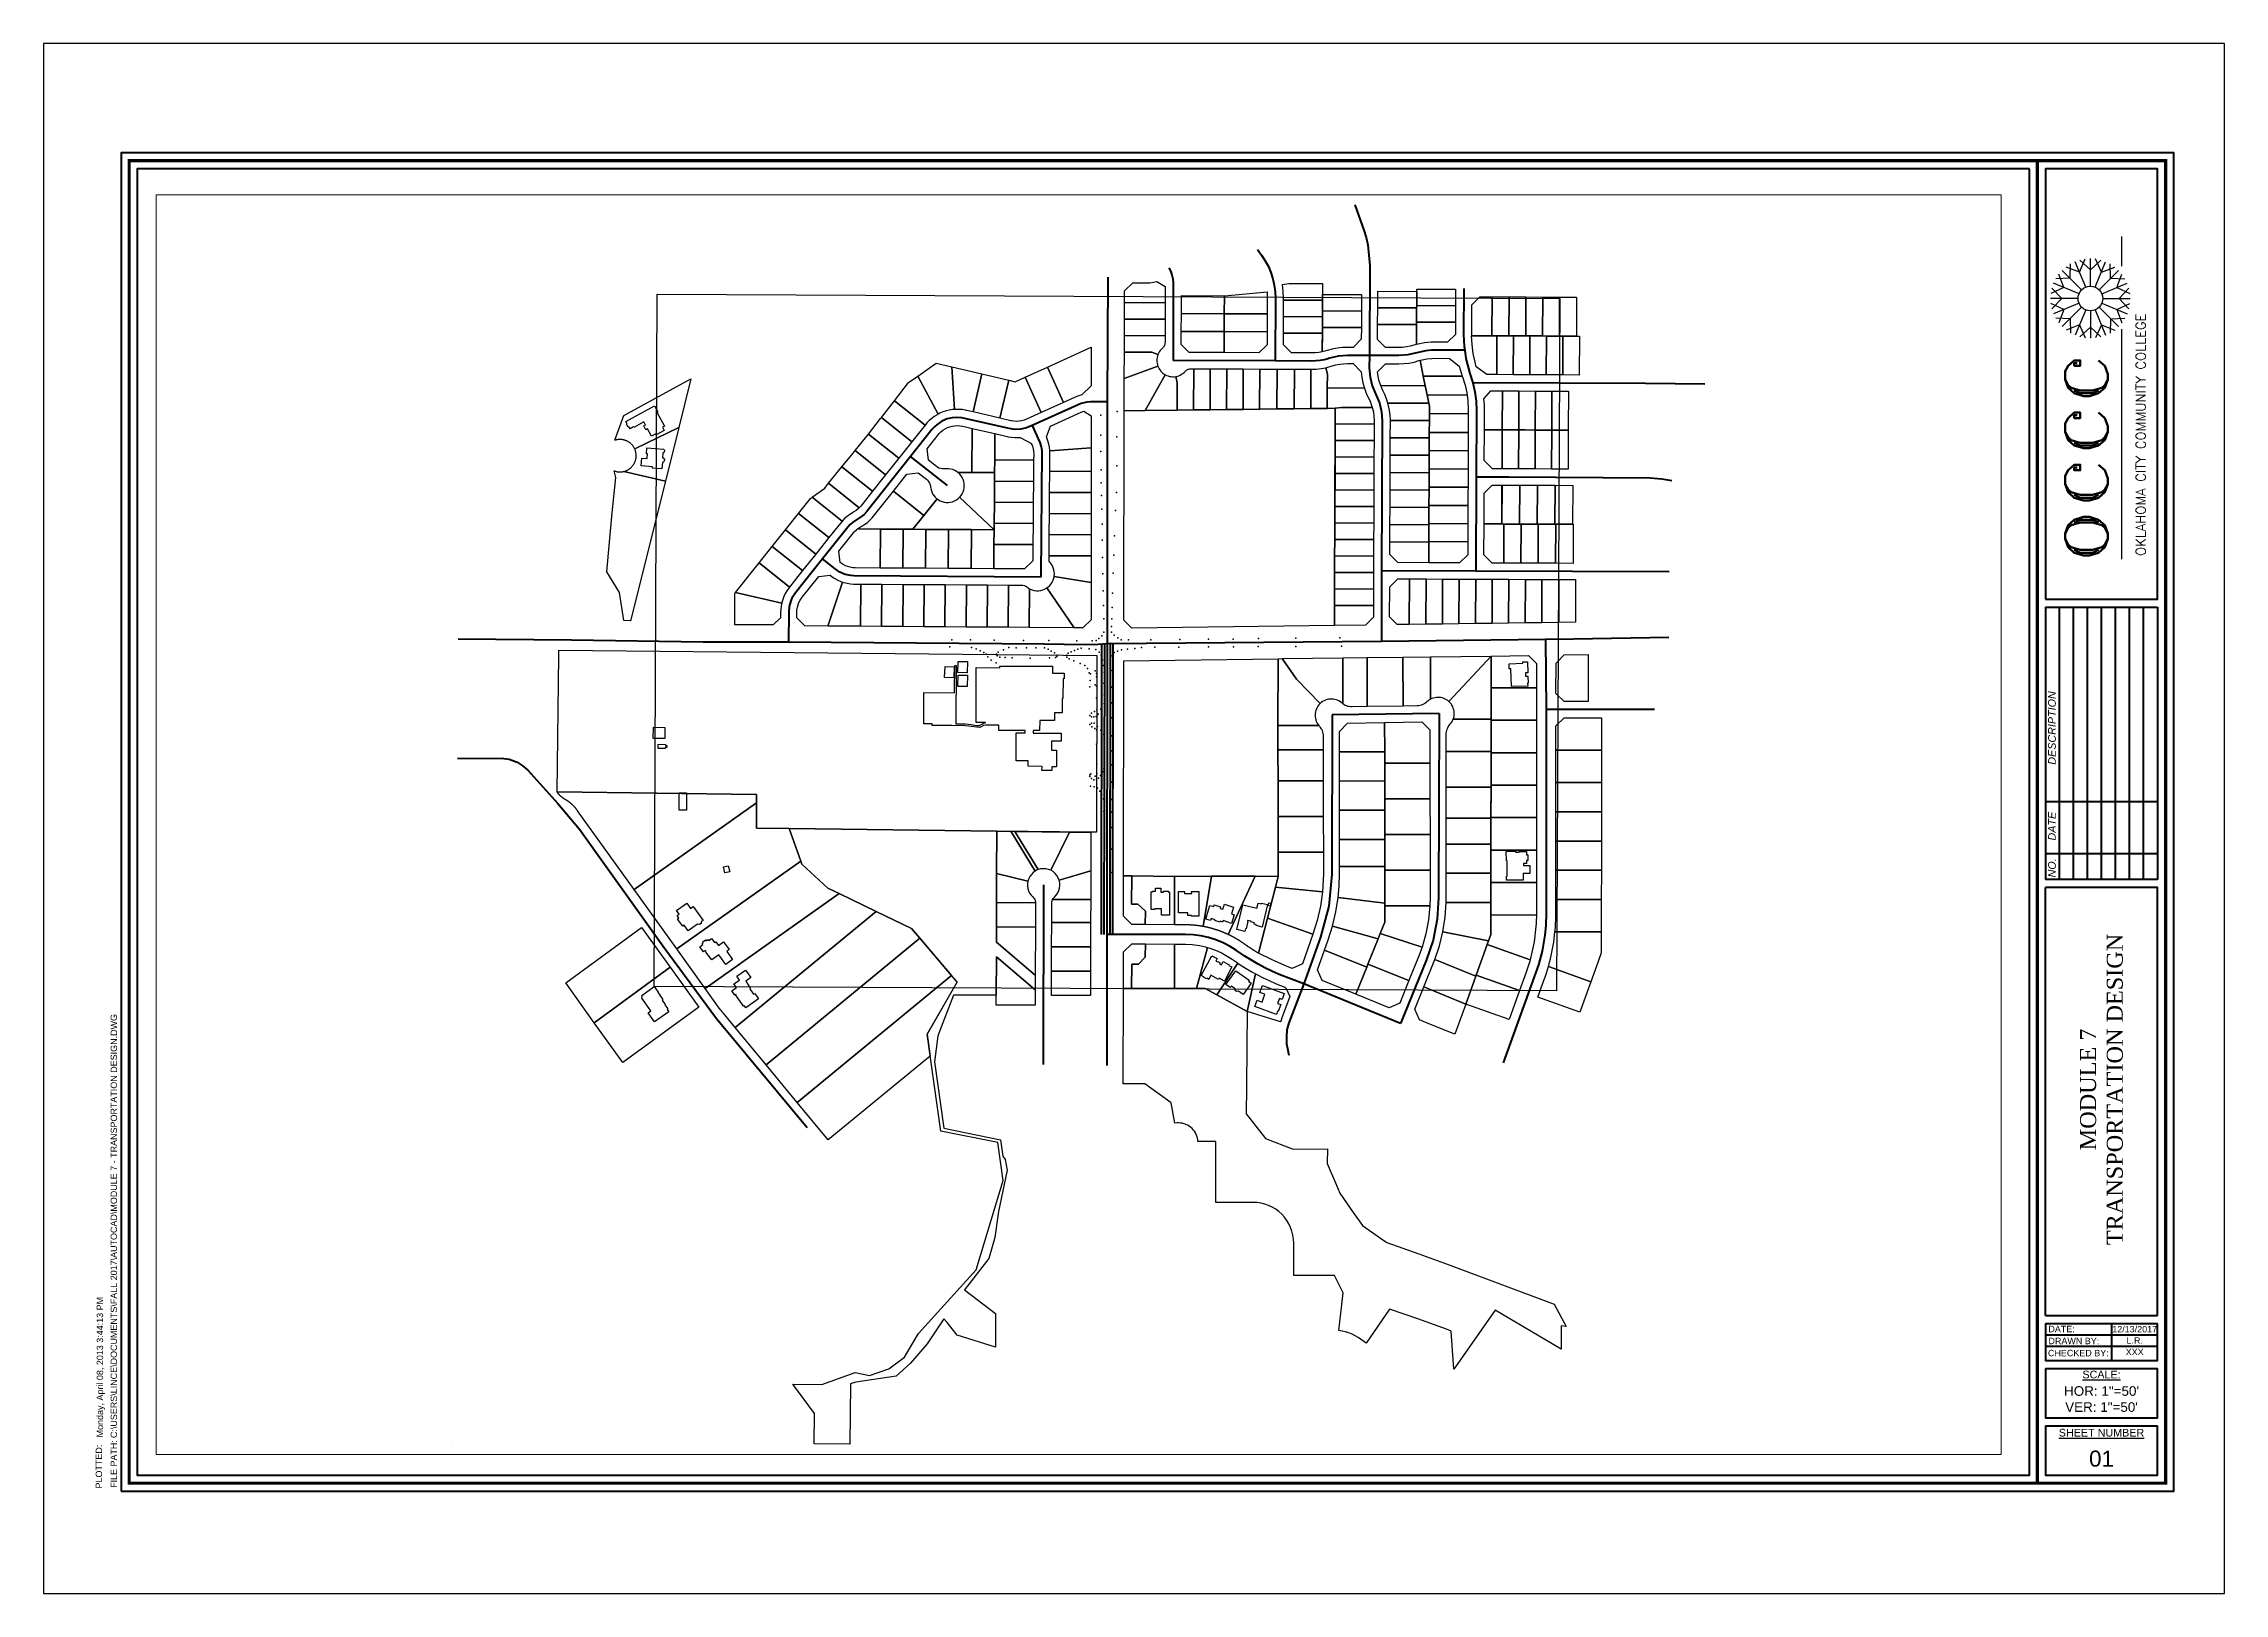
# Paper-space layout 'Layout1' of a CAD drawing. Header units: feet. Extents: x -1 to 33, y -0.4 to 23.8.
# The model-space entities are those that its viewports show. They can reach past a viewport. Long polylines and large blocks are cut down to what shows.
import ezdxf

# ---------------------------------------------------------------- set-up
doc = ezdxf.new("R2010")
doc.units = ezdxf.units.FT
doc.header["$MEASUREMENT"] = 0
doc.linetypes.add('CENTER2', pattern=[1.125, 0.75, -0.125, 0.125, -0.125])
for name, color, linetype, lineweight in [('X-BLDG', 13, 'Continuous', 30), ('X-PVMT', 33, 'Continuous', 30), ('X-ROAD-CL', 2, 'CENTER2', 40), ('Z-TB-BORDER', 6, 'Continuous', 70), ('Z-TB-BORDER2', 3, 'Continuous', 40)]:
    doc.layers.add(name, color=color, linetype=linetype, lineweight=lineweight)
for name, color, linetype in [('X-LOTS-BLKS', 253, 'Continuous'), ('Z-TB-LOGO', 1, 'Continuous'), ('Z-TB-TEXT', 2, 'Continuous')]:
    doc.layers.add(name, color=color, linetype=linetype)
doc.styles.add('Arial', font='arial.ttf')
doc.styles.add('ROMANT', font='romant')
doc.styles.get("Standard").update_dxf_attribs({"font": 'arial.ttf'})
doc.styles.add('Timse New Roman', font='times.ttf')
picture_1 = doc.add_image_def('image1.jpg', size_in_pixel=(5576, 4278))

psp = doc.layouts.get("Layout1")

# ---------------------------------------------------------------- texts
at = {"layer": 'Z-TB-LOGO', "attachment_point": 1, "rotation": 90, "style": 'ROMANT'}
for s, width, heights, insert, char_height in [('OKLAHOMA CITY COMMUNITY COLLEGE', 8.30442, [0.459], (31.627, 15.779), 0.15), ('occc', 5.25578, [2.997], (30.188, 15.658), 1)]:
    psp.add_mtext_dynamic_manual_height_columns(s, width=width, gutter_width=0, heights=heights, dxfattribs=dict(at, insert=insert, char_height=char_height))
at = {"layer": 'Z-TB-TEXT', "rotation": 90}
for s, insert, char_height, width, attachment_point, style in [('{\\fArial|b0|i1|c0|p34;DESCRIPTION}', (30.257, 12.523), 0.12, 1.75, 1, 'Arial'), ('{\\fArial|b0|i1|c0|p34;DATE}', (30.257, 11.341), 0.12, 1.75, 1, 'Arial'), ('{\\fArial|b0|i1|c0|p34;NO.}', (30.257, 10.765), 0.12, 1.75, 1, 'Arial'), ('MODULE 7\\PTRANSPORTATION DESIGN', (31.09, 7.459), 0.25, 6.7994, 5, 'Timse New Roman'), ('\\pxqc;PLOTTED:', (-0.183, 0.765), 0.1, 1.625, 1, 'Arial'), ('\\pxqc;FILE PATH:', (0.049, 0.68), 0.1, 1.875, 1, 'Arial')]:
    psp.add_mtext(s, dxfattribs=dict(at, insert=insert, char_height=char_height, width=width, attachment_point=attachment_point, style=style))
at = {"layer": 'Z-TB-TEXT', "char_height": 0.1, "attachment_point": 1, "rotation": 90}
for s, insert in [('C:\\\\USERS\\\\LINCE\\\\DOCUMENTS\\\\FALL 2017\\\\AUTOCAD\\\\MODULE 7 - TRANSPORTATION DESIGN.DWG', (0.05, 2.022)), ('Monday, April 08, 2013 3:44:13 PM', (-0.167, 2.033))]:
    psp.add_mtext(s, dxfattribs=dict(at, insert=insert))
at = {"layer": 'Z-TB-TEXT', "style": 'Arial'}
for s, insert, char_height, width, attachment_point in [('\\pxqc;DATE:', (30.245, 3.773), 0.1, 0.44371, 1), ('\\pxqc;12/13/2017', (31.607, 3.72), 0.1, 0.44371, 5), ('\\pxqc;DRAWN BY:', (30.245, 3.586), 0.1, 0.82707, 1), ('\\pxqc;XXX', (31.607, 3.365), 0.1, 0.44371, 5), ('L.R.', (31.607, 3.542), 0.1, 0.44371, 5), ('\\pxqc;CHECKED BY:', (30.245, 3.398), 0.1, 0.9667, 1), ('\\pxqc;{\\LSCALE:}', (30.215, 3.073), 0.12, 1.75, 1), ('\\pxqc;HOR: 1"=50\'\\PVER: 1"=50\'', (30.215, 2.831), 0.15, 1.75, 1), ('\\pxqc;{\\LSHEET NUMBER}', (30.215, 2.166), 0.12, 1.75, 1), ('\\pxqc;01', (30.215, 1.827), 0.25, 1.75, 1)]:
    psp.add_mtext(s, dxfattribs=dict(at, insert=insert, char_height=char_height, width=width, attachment_point=attachment_point))

msp = doc.modelspace()

# ---------------------------------------------------------------- linework, layer by layer
msp.add_line((-9340.2, -1805.6), (-9340.2, -1805.6))
msp.add_line((-9340.2, -1805.6), (-9340.2, -1805.6))
at = {"layer": 'X-BLDG'}
for points in [[(-8512.2, 2373.6), (-8529.1, 2404.3), (-8535.7, 2400.7), (-8544.4, 2416.5), (-8537.9, 2420.1), (-8545.1, 2433.3), (-8586.3, 2410.8), (-8587.2, 2412.7), (-8602, 2404.6), (-8606.7, 2413.5), (-8609.6, 2411.9), (-8616.3, 2424.3), (-8613.7, 2425.7), (-8619, 2435.5), (-8500.2, 2500.5), (-8486.7, 2475.8), (-8490.4, 2473.8), (-8458.8, 2416.1), (-8466.9, 2411.7), (-8459.5, 2398.2), (-8492.8, 2379.9), (-8494.7, 2383.2), (-8512.2, 2373.6)], [(-8469.8, 2238.2), (-8508.8, 2241.4), (-8508.4, 2246.7), (-8556.1, 2250.8), (-8553.4, 2283.2), (-8531.3, 2281.3), (-8529.7, 2300.3), (-8533.7, 2300.6), (-8531.7, 2325.9), (-8463, 2320.2), (-8459.4, 2315.2), (-8460.1, 2307.1), (-8465.4, 2302.9), (-8466.9, 2284.4), (-8463.8, 2284.1), (-8459.1, 2277.6), (-8459.9, 2269.5), (-8465.4, 2263.9), (-8467.7, 2264.1), (-8469.8, 2238.2)], [(-7246.1, 1421), (-7247.2, 1178), (-7209.4, 1177.7), (-7184.2, 1175.1), (-7160, 1171.2), (-7148.8, 1171.2), (-7139.1, 1176), (-7133.7, 1177.9), (-7133.6, 1182.2), (-7124, 1182.1), (-7124.2, 1183.9), (-7163.8, 1184.2), (-7162.7, 1412), (-7065.1, 1411.5), (-7065.1, 1418), (-6879.8, 1417.2), (-6845.2, 1417.1), (-6845.5, 1388.9), (-6796.9, 1388.7), (-6796.9, 1365.7), (-6802, 1365.8), (-6802.5, 1284), (-6806, 1284), (-6806.2, 1223.3), (-6837.3, 1223.4), (-6837.4, 1191.5), (-6881.4, 1191.7), (-6899.1, 1191.8), (-6899.3, 1149.8), (-6926.8, 1149.9), (-6926.9, 1139.4), (-6881.8, 1139.2), (-6809.2, 1138.9), (-6809.3, 1106), (-6849.7, 1106.2), (-6849.8, 1068.9), (-6829.3, 1068.8), (-6829.7, 999.5), (-6848.8, 999.7), (-6848.9, 983.3), (-6883, 983.4), (-6889.6, 983.5), (-6889.4, 1001), (-6946.7, 1001.3), (-6946.5, 1024), (-6996.8, 1024.2), (-6996.3, 1140.7), (-6959.1, 1140.6), (-6959.1, 1150.4), (-7068.5, 1150.9), (-7068.4, 1172), (-7123, 1172.3), (-7132.4, 1171.2), (-7147.5, 1163.4), (-7160.9, 1163.5), (-7193, 1168.7), (-7209.3, 1170.2), (-7264, 1170.4), (-7345.6, 1171.3), (-7345.6, 1178.5), (-7380.9, 1178.6), (-7380.4, 1308), (-7252.7, 1307.4), (-7252.1, 1421), (-7246.1, 1421)], [(-7256, 1369.1), (-7294.2, 1370.4), (-7292.5, 1415.9), (-7254.4, 1414.5), (-7256, 1369.1)], [(-7200.4, 1332.6), (-7239.6, 1333.4), (-7238.5, 1380.9), (-7199.4, 1380.1), (-7200.4, 1332.6)], [(-7199.9, 1390.2), (-7239, 1391.1), (-7238, 1437.6), (-7198.9, 1436.8), (-7199.9, 1390.2)], [(-4938.5, 1333), (-4940.7, 1406.6), (-4947.3, 1406.4), (-4947.9, 1428), (-4890.8, 1429.7), (-4891.1, 1435.8), (-4872, 1436.4), (-4870.6, 1390.5), (-4880.2, 1390.1), (-4879.7, 1376.5), (-4869.8, 1376.8), (-4868.9, 1347.5), (-4871.2, 1347.4), (-4870.7, 1335.1), (-4938.5, 1333)], [(-8457.9, 1116.4), (-8505.4, 1116.7), (-8504.9, 1163.5), (-8457.5, 1163.2), (-8457.9, 1116.4)], [(-8455.5, 1075.7), (-8485, 1076.1), (-8484.8, 1092.9), (-8455.2, 1092.6), (-8455.2, 1088.5), (-8448.6, 1088.5), (-8448.8, 1080), (-8455.4, 1080.2), (-8455.5, 1075.7)], [(-8397.5, 819.3), (-8397.7, 891.6), (-8367.2, 891.7), (-8367, 819.3), (-8397.5, 819.3)], [(-4959.3, 527.8), (-4959.3, 545), (-4955.8, 545), (-4956.1, 608.3), (-4959.3, 608.3), (-4959.4, 647.8), (-4921.1, 648), (-4921.1, 643.9), (-4906.1, 643.9), (-4906.2, 647.4), (-4876.1, 647.5), (-4876.1, 633.6), (-4869.8, 633.7), (-4869.7, 609.5), (-4875.7, 609.6), (-4875.7, 597.2), (-4887.7, 597.1), (-4887.6, 588.6), (-4861.7, 588.7), (-4861.5, 556), (-4890, 556), (-4890, 528.2), (-4959.3, 527.8)], [(-8207.5, 558.2), (-8213.3, 582.7), (-8193.5, 587.4), (-8187.8, 562.8), (-8207.5, 558.2)], [(-6393.1, 382.8), (-6393.2, 408.6), (-6419.9, 408.4), (-6419.9, 406.2), (-6435.1, 406), (-6435.6, 479.9), (-6430.6, 480), (-6430.5, 482.1), (-6417.2, 482.3), (-6417.2, 494.3), (-6395.9, 494.4), (-6395.9, 478.5), (-6384, 478.7), (-6384.1, 482.5), (-6364, 482.6), (-6364, 478.1), (-6359.6, 478.1), (-6358.9, 383.1), (-6393.1, 382.8)], [(-6268, 378.5), (-6268, 381.5), (-6282.7, 381.6), (-6282.7, 392), (-6322.7, 392.1), (-6322.3, 480.8), (-6296.8, 480.8), (-6296.9, 473.1), (-6267.3, 473), (-6267.4, 480.5), (-6237.7, 480.5), (-6238, 378.4), (-6268, 378.5)], [(-8359.8, 316.6), (-8377, 340.5), (-8382.8, 336.3), (-8404.5, 366.4), (-8398.5, 370.6), (-8406, 380.8), (-8397.8, 386.6), (-8408.4, 401.2), (-8365.8, 432), (-8350.3, 410.7), (-8339.7, 418.3), (-8297.9, 360.3), (-8305.9, 354.5), (-8306.6, 348.4), (-8313.8, 343.3), (-8321.2, 344.6), (-8359.8, 316.6)], [(-6101.5, 348.1), (-6137.1, 359.6), (-6139, 353.8), (-6148.7, 357), (-6149.9, 353.4), (-6170.9, 360.1), (-6170, 363.4), (-6185.7, 368.5), (-6188.5, 359.7), (-6208.7, 366.2), (-6203.9, 381.4), (-6204.9, 381.7), (-6191.7, 423.2), (-6175.8, 418.1), (-6173.3, 425.6), (-6147.3, 417.3), (-6149.4, 410.7), (-6137.7, 407), (-6130.9, 428), (-6092.9, 415.8), (-6101.9, 387.6), (-6090.1, 383.8), (-6101.5, 348.1)], [(-6046, 314.1), (-6080, 322.3), (-6055.3, 425.3), (-5996.1, 410.9), (-5990.9, 432.5), (-5977.8, 429.3), (-5977.1, 432.1), (-5952.4, 426.3), (-5974.8, 333), (-5999.3, 338.9), (-5998.4, 342.3), (-6008.1, 344.5), (-6006.6, 350.8), (-6021, 354.3), (-6020.3, 357.3), (-6034.8, 360.7), (-6035.9, 356.2), (-6033.3, 355.6), (-6040.5, 325.4), (-6043.1, 326.1), (-6046, 314.1)], [(-5941.5, 420.4), (-5949.8, 422.5), (-5946.9, 434.1), (-5938.5, 432), (-5941.5, 420.4)], [(-8203.4, 177.7), (-8233.3, 217.9), (-8262.5, 196.1), (-8287, 228.8), (-8284.9, 230.3), (-8288.4, 235), (-8296.1, 229.3), (-8312, 250.6), (-8298.9, 260.3), (-8302.1, 264.7), (-8297.5, 268), (-8299.9, 271.3), (-8288.8, 279.7), (-8286, 275.8), (-8277.7, 281.9), (-8274.3, 277.4), (-8263.7, 285.3), (-8250.1, 267), (-8244.8, 271), (-8233.9, 256.3), (-8213.1, 271.7), (-8189.3, 239.8), (-8200.2, 231.7), (-8175.4, 198.6), (-8203.4, 177.7)], [(-6131.6, 108.3), (-6153.7, 119.9), (-6156, 115.4), (-6187.8, 132.3), (-6196.5, 115.6), (-6204.5, 119.9), (-6205.4, 118.2), (-6216, 123.8), (-6215.3, 125.2), (-6227.4, 131.6), (-6184.2, 214), (-6161.4, 202.1), (-6166.9, 191.8), (-6159.8, 188.1), (-6159, 189.7), (-6148.7, 184.4), (-6151.2, 179.5), (-6143.9, 175.7), (-6136.7, 189.5), (-6111.7, 176.4), (-6113, 173.8), (-6100.7, 167.3), (-6131.6, 108.3)], [(-8121.2, -2.5), (-8127.6, 6.7), (-8130.7, 4.4), (-8162.2, 49.9), (-8160.3, 51.2), (-8161.9, 53.4), (-8166.7, 50), (-8179.4, 68.1), (-8160.1, 81.6), (-8170.5, 96.6), (-8147.4, 112.8), (-8158.3, 128.3), (-8121.5, 153.9), (-8099.9, 122.8), (-8121.3, 107.9), (-8107.8, 88.3), (-8108.8, 87.5), (-8103.3, 79.5), (-8104.3, 75.5), (-8088.9, 53.4), (-8083.9, 56.9), (-8068.3, 34.2), (-8121.2, -2.5)], [(-6054, 52.9), (-6072.9, 66.7), (-6080.8, 64.4), (-6086.3, 68.5), (-6087.4, 75.9), (-6087, 76.5), (-6102.5, 87.5), (-6107, 81.2), (-6125.1, 94.3), (-6083.5, 151.6), (-6028.5, 111.8), (-6031.6, 107.5), (-6020.3, 99.5), (-6054, 52.9)], [(-8499.8, -60.9), (-8526.2, -23.9), (-8515, -15.9), (-8552.9, 37.3), (-8551.1, 45.4), (-8553.4, 48.7), (-8501.7, 85.4), (-8485.5, 62.5), (-8486.5, 61.8), (-8475, 45.8), (-8475.4, 45.4), (-8465.5, 31.4), (-8468.3, 29.4), (-8455.8, 11.6), (-8457.8, 10.2), (-8445, -7.7), (-8447.6, -9.6), (-8440.9, -19), (-8499.8, -60.9)], [(-5914.9, -30), (-6005.2, 2.9), (-5995.7, 28.9), (-5974.5, 21.1), (-5962.8, 53.3), (-5983.6, 60.9), (-5973.3, 89.3), (-5883, 56.5), (-5891.8, 32.4), (-5902.4, 36.3), (-5910, 15.5), (-5896.9, 10.9), (-5907.4, -18), (-5910.1, -17), (-5914.9, -30)]]:
    msp.add_lwpolyline(points, close=True, dxfattribs=at)
at = {"layer": 'X-LOTS-BLKS'}
for points in [[(-6377.3, 2994.4), (-6377.5, 2928.8), (-6546.2, 2929.4), (-6546.1, 2977.8), (-6512.2, 3011.4), (-6455.9, 3011.2), (-6441.1, 3011.8), (-6426.5, 3013.8), (-6412.2, 3017.2), (-6377.3, 2996.3), (-6377.3, 2994.4)], [(-5723.2, 3008.2), (-5723.5, 2939.6), (-5885.5, 2940.2), (-5885.4, 2947.4), (-5886.5, 2975.9), (-5890, 3004.3), (-5863.4, 3008.8), (-5723.2, 3008.2)], [(-6377.8, 2860.1), (-6546.5, 2860.8), (-6546.2, 2929.4), (-6377.5, 2928.8), (-6377.8, 2860.1)], [(-6131.7, 2883.3), (-6310.2, 2884.1), (-6309.9, 2958.3), (-6131.4, 2957.6), (-6131.7, 2883.3)], [(-5953.2, 2882.6), (-6131.7, 2883.3), (-6131.4, 2957.6), (-5954.1, 2974.6), (-5953.2, 2961.2), (-5952.9, 2947.7), (-5953.2, 2882.6)], [(-5723.8, 2870.9), (-5885.7, 2871.6), (-5885.5, 2940.2), (-5723.5, 2939.6), (-5723.8, 2870.9)], [(-5561.7, 2893.9), (-5723.7, 2894.6), (-5723.4, 2963.2), (-5561.4, 2962.5), (-5561.7, 2893.9)], [(-5332.6, 2838.1), (-5494.4, 2838.8), (-5494.2, 2907.7), (-5332.3, 2907), (-5332.2, 2907), (-5332.4, 2848.4), (-5332.5, 2838.1), (-5332.6, 2838.1)], [(-5332.3, 2907), (-5494.2, 2907.7), (-5493.9, 2976.5), (-5332, 2975.9), (-5331.9, 2975.9), (-5332.1, 2917), (-5332.2, 2907), (-5332.3, 2907)], [(-5332.4, 2848.4), (-5332.2, 2907), (-5332.1, 2917), (-5170.3, 2916.3), (-5170.6, 2847.7), (-5332.4, 2848.4)], [(-5332.1, 2917), (-5331.9, 2975.9), (-5331.9, 2985.6), (-5170, 2985), (-5170.3, 2916.3), (-5332.1, 2917)], [(-5019, 2791.4), (-5103.3, 2791.8), (-5103.3, 2797), (-5102.8, 2920), (-5068.9, 2953.6), (-5018.4, 2953.4), (-5019, 2791.4)], [(-4948.9, 2791.1), (-5019, 2791.4), (-5018.4, 2953.4), (-4948.2, 2953.1), (-4948.9, 2791.1)], [(-4878.7, 2790.9), (-4948.9, 2791.1), (-4948.2, 2953.1), (-4878, 2952.8), (-4878.7, 2790.9)], [(-4808.5, 2790.6), (-4878.7, 2790.9), (-4878, 2952.8), (-4807.8, 2952.5), (-4808.5, 2790.6)], [(-4738.3, 2790.3), (-4808.5, 2790.6), (-4807.8, 2952.5), (-4737.7, 2952.2), (-4738.3, 2790.3)], [(-4668.1, 2790), (-4738.3, 2790.3), (-4737.7, 2952.2), (-4667.5, 2951.9), (-4668.1, 2790)], [(-6378.1, 2791.5), (-6546.8, 2792.2), (-6546.5, 2860.8), (-6377.8, 2860.1), (-6378.1, 2791.5)], [(-6131.7, 2883.3), (-6132, 2809.1), (-6310.5, 2809.8), (-6310.2, 2884.1), (-6131.7, 2883.3)], [(-5953.2, 2882.6), (-5953.5, 2808.4), (-6132, 2809.1), (-6131.7, 2883.3), (-5953.2, 2882.6)], [(-5724.1, 2802.3), (-5886, 2803), (-5885.7, 2871.6), (-5723.8, 2870.9), (-5724.1, 2802.3)], [(-5562.2, 2776.9), (-5596, 2743.3), (-5619.3, 2743.4), (-5640.9, 2742.6), (-5662.4, 2740.1), (-5683.6, 2735.9), (-5704.3, 2730), (-5714.3, 2727), (-5724.4, 2724.5), (-5723.9, 2825.9), (-5562, 2825.3), (-5562.2, 2776.9)], [(-5562, 2825.3), (-5723.9, 2825.9), (-5723.7, 2894.6), (-5561.7, 2893.9), (-5562, 2825.3)], [(-5406.4, 2742.5), (-5461.1, 2742.7), (-5494.7, 2776.6), (-5494.4, 2838.8), (-5332.6, 2838.1), (-5332.5, 2838.1), (-5332.8, 2755.5), (-5343.3, 2752.3), (-5358.7, 2748), (-5374.5, 2744.9), (-5390.4, 2743.1), (-5406.4, 2742.5)], [(-5332.8, 2755.5), (-5332.5, 2838.1), (-5332.4, 2848.4), (-5170.6, 2847.7), (-5170.8, 2797.2), (-5203.7, 2765.2), (-5259.3, 2765.4), (-5272.1, 2765.1), (-5299.3, 2762.6), (-5326.1, 2757.3), (-5332.8, 2755.5)], [(-6685.3, 2583.8), (-6723.4, 2545.6), (-6731.7, 2543.4), (-6744.6, 2539.1), (-6754.8, 2534.9), (-6800.6, 2514.1), (-6867.2, 2661.4), (-6685.2, 2744.3), (-6685.3, 2583.8)], [(-6407.6, 2713.2), (-6409.6, 2707.4), (-6411, 2701.5), (-6411.9, 2695.4), (-6412.2, 2689.3), (-6412.1, 2683.2), (-6411.3, 2677.1), (-6410, 2671.1), (-6408.1, 2665.3), (-6547.5, 2614.2), (-6547.1, 2723.6), (-6432.7, 2723.1), (-6407.6, 2713.2)], [(-6407.6, 2713.2), (-6432.7, 2723.1), (-6547.1, 2723.6), (-6546.8, 2792.2), (-6378.1, 2791.5), (-6378.2, 2764.1), (-6378.4, 2760.9), (-6378.8, 2757.8), (-6379.6, 2754.8), (-6380.6, 2751.8), (-6381.9, 2748.9), (-6383.5, 2746.2), (-6385.3, 2743.6), (-6387.3, 2741.2), (-6389.6, 2739), (-6394.1, 2734.6), (-6398.2, 2729.7), (-6401.8, 2724.5), (-6405, 2719), (-6407.6, 2713.2)], [(-6132.4, 2721.4), (-6277.2, 2722), (-6310.8, 2755.9), (-6310.5, 2809.8), (-6132, 2809.1), (-6132.4, 2721.4)], [(-6132.4, 2721.4), (-6132, 2809.1), (-5953.5, 2808.4), (-5953.7, 2754.4), (-5987.6, 2720.8), (-6132.4, 2721.4)], [(-5724.4, 2724.5), (-5738.9, 2721.9), (-5753.5, 2720.4), (-5768.2, 2719.9), (-5852.6, 2720.2), (-5886.2, 2754.1), (-5886, 2803), (-5724.1, 2802.3), (-5724.4, 2724.5)], [(-5103.5, 2791.8), (-5103.3, 2791.8), (-4998.8, 2791.3), (-4999.4, 2629.8), (-5039.9, 2630), (-5084.3, 2662.1), (-5089.5, 2681.3), (-5097.1, 2717.8), (-5101.8, 2754.9), (-5103.5, 2791.8)], [(-4998.8, 2791.3), (-4930.1, 2791.1), (-4930.8, 2629.5), (-4999.4, 2629.8), (-4998.8, 2791.3)], [(-4930.1, 2791.1), (-4861.5, 2790.8), (-4862.2, 2629.2), (-4930.8, 2629.5), (-4930.1, 2791.1)], [(-4861.5, 2790.8), (-4792.9, 2790.5), (-4793.6, 2628.9), (-4862.2, 2629.2), (-4861.5, 2790.8)], [(-4792.9, 2790.5), (-4724.3, 2790.2), (-4724.9, 2628.7), (-4793.6, 2628.9), (-4792.9, 2790.5)], [(-4724.3, 2790.2), (-4655.7, 2790), (-4656.3, 2628.4), (-4724.9, 2628.7), (-4724.3, 2790.2)], [(-7263.8, 2661.7), (-7252.7, 2485.2), (-7261.7, 2484.5), (-7275.1, 2482.4), (-7288.3, 2479.1), (-7301.2, 2474.9), (-7313.7, 2469.6), (-7321.2, 2465.7), (-7405.7, 2624), (-7329.4, 2677), (-7263.8, 2661.7)], [(-7252.7, 2485.2), (-7263.8, 2661.7), (-7139.1, 2632.6), (-7176.1, 2475), (-7203.3, 2481.3), (-7207.6, 2482.3), (-7221, 2484.5), (-7234.5, 2485.6), (-7248.1, 2485.6), (-7252.7, 2485.2)], [(-7027.4, 2606.6), (-7064.5, 2449), (-7176.1, 2475), (-7139.1, 2632.6), (-7027.4, 2606.6)], [(-6800.6, 2514.1), (-6892.8, 2472.2), (-6959.4, 2619.5), (-6867.2, 2661.4), (-6800.6, 2514.1)], [(-6377.7, 2629.6), (-6461, 2480.5), (-6547.4, 2479.5), (-6548.1, 2479.5), (-6547.5, 2614.2), (-6408.1, 2665.3), (-6405.8, 2659.7), (-6403, 2654.4), (-6399.8, 2649.4), (-6396.1, 2644.7), (-6392, 2640.3), (-6387.6, 2636.3), (-6382.8, 2632.7), (-6377.7, 2629.6)], [(-6327.9, 2595.6), (-6328.3, 2482.1), (-6461, 2480.5), (-6377.7, 2629.6), (-6371.7, 2626.6), (-6365.5, 2624.3), (-6359.1, 2622.6), (-6352.5, 2621.5), (-6345.9, 2621), (-6339.3, 2621.2), (-6332.7, 2622.1), (-6327.9, 2595.6)], [(-6259, 2654.4), (-6259.7, 2483), (-6328.3, 2482.1), (-6327.9, 2595.6), (-6332.7, 2622.1), (-6326.5, 2623.5), (-6320.5, 2625.5), (-6314.7, 2628.1), (-6309.2, 2631.2), (-6304, 2634.7), (-6299.1, 2638.8), (-6294.7, 2643.3), (-6292.4, 2645.5), (-6290, 2647.6), (-6287.4, 2649.4), (-6284.7, 2650.9), (-6281.8, 2652.2), (-6278.8, 2653.2), (-6275.7, 2653.9), (-6272.6, 2654.3), (-6269.5, 2654.5), (-6259, 2654.4)], [(-6190.4, 2654.1), (-6191.1, 2483.8), (-6259.7, 2483), (-6259, 2654.4), (-6190.4, 2654.1)], [(-6122.5, 2484.6), (-6191.1, 2483.8), (-6190.4, 2654.1), (-6121.8, 2653.9), (-6122.5, 2484.6)], [(-6053.8, 2485.5), (-6122.5, 2484.6), (-6121.8, 2653.9), (-6053.2, 2653.6), (-6053.8, 2485.5)], [(-5985.2, 2486.3), (-6053.8, 2485.5), (-6053.2, 2653.6), (-5984.5, 2653.3), (-5985.2, 2486.3)], [(-5913.2, 2487.1), (-5985.2, 2486.3), (-5984.5, 2653.3), (-5912.6, 2653), (-5913.2, 2487.1)], [(-5840.6, 2652.7), (-5841.2, 2488), (-5913.2, 2487.1), (-5912.6, 2653), (-5840.6, 2652.7)], [(-5771.9, 2652.4), (-5772.6, 2488.8), (-5841.2, 2488), (-5840.6, 2652.7), (-5771.9, 2652.4)], [(-5772.6, 2488.8), (-5771.9, 2652.4), (-5768.4, 2652.4), (-5748.6, 2653.1), (-5728.8, 2655.2), (-5709.2, 2658.7), (-5703.4, 2632.4), (-5703.6, 2574.9), (-5704, 2489.7), (-5772.6, 2488.8)], [(-5562.2, 2641.9), (-5559.9, 2619), (-5555.7, 2596.4), (-5549.6, 2574.2), (-5703.6, 2574.9), (-5703.4, 2632.5), (-5709.2, 2658.7), (-5683.4, 2665.9), (-5667.8, 2670.3), (-5651.9, 2673.5), (-5635.8, 2675.3), (-5619.6, 2675.9), (-5596.3, 2675.8), (-5562.2, 2641.9)], [(-5296.4, 2583.4), (-5481.5, 2584.1), (-5487.7, 2602.9), (-5492.1, 2622.1), (-5494.6, 2641.7), (-5461.4, 2675.3), (-5406.6, 2675.1), (-5385.3, 2675.8), (-5364.1, 2678.3), (-5343.1, 2682.4), (-5322.6, 2688.1), (-5318, 2689.6), (-5317.8, 2689.6), (-5304.6, 2623.9), (-5296.4, 2583.4)], [(-5304.6, 2623.9), (-5317.8, 2689.6), (-5309.8, 2691.8), (-5289.6, 2695.8), (-5269.2, 2697.7), (-5259.6, 2697.9), (-5195.7, 2697.7), (-5154.8, 2664.5), (-5143, 2623.6), (-5304.6, 2623.9)], [(-8399.6, 2409.5), (-8582.7, 2321.4), (-8583.6, 2323.4), (-8584.7, 2325.4), (-8585.8, 2327.3), (-8587, 2329.2), (-8588.2, 2331.1), (-8589.5, 2332.9), (-8590.9, 2334.7), (-8592.3, 2336.5), (-8593.8, 2338.2), (-8595.3, 2339.8), (-8596.9, 2341.4), (-8598.6, 2342.9), (-8600.3, 2344.4), (-8602, 2345.8), (-8603.8, 2347.2), (-8605.6, 2348.5), (-8607.5, 2349.7), (-8609.4, 2350.9), (-8611.3, 2352), (-8613.4, 2353.1), (-8615.4, 2354), (-8617.4, 2355), (-8619.5, 2355.8), (-8621.6, 2356.6), (-8623.7, 2357.3), (-8625.9, 2357.9), (-8628.1, 2358.5), (-8630.3, 2358.9), (-8632.5, 2359.4), (-8634.7, 2359.7), (-8636.9, 2360), (-8639.2, 2360.2), (-8641.4, 2360.3), (-8643.7, 2360.3), (-8645.9, 2360.3), (-8648.1, 2360.2), (-8650.4, 2360), (-8652.6, 2359.7), (-8654.8, 2359.4), (-8657, 2359), (-8659.2, 2358.5), (-8661.4, 2358), (-8664.9, 2356.9), (-8627.5, 2460), (-8349.1, 2612), (-8399.6, 2409.5)], [(-7321.2, 2465.7), (-7325.7, 2463.3), (-7337.3, 2456), (-7348.1, 2447.9), (-7358.3, 2438.9), (-7367.8, 2429.1), (-7373.9, 2421.8), (-7375.5, 2419.8), (-7502.8, 2521.3), (-7444.5, 2597), (-7405.7, 2624), (-7321.2, 2465.7)], [(-6892.8, 2472.2), (-6953.5, 2444.6), (-6954.4, 2444.3), (-6964.3, 2440.5), (-6974.5, 2437.8), (-6985, 2436.1), (-6995.6, 2435.6), (-7006.2, 2436.1), (-7016.6, 2437.8), (-7018.4, 2438.2), (-7064.5, 2449), (-7027.4, 2606.6), (-7001.2, 2600.5), (-6959.4, 2619.5), (-6892.8, 2472.2)], [(-5531.9, 2532.1), (-5525.9, 2519.4), (-5520.7, 2506.3), (-5516.4, 2492.9), (-5644.1, 2493.5), (-5670.6, 2490.1), (-5703.9, 2489.8), (-5703.6, 2574.9), (-5549.6, 2574.2), (-5541.6, 2552.8), (-5531.9, 2532.1)], [(-5281.8, 2511.1), (-5451.6, 2511.8), (-5457.3, 2529.4), (-5464.1, 2546.7), (-5472.1, 2563.4), (-5477.1, 2573.6), (-5481.5, 2584.1), (-5296.4, 2583.4), (-5288.9, 2545.5), (-5281.8, 2511.1)], [(-5122.7, 2544.8), (-5288.9, 2545.5), (-5296.4, 2583.4), (-5304.6, 2623.9), (-5143, 2623.6), (-5141.8, 2620.1), (-5131.2, 2586.1), (-5124.2, 2554.9), (-5122.7, 2544.8)], [(-5288.9, 2545.5), (-5122.7, 2544.8), (-5119.5, 2520.8), (-5117.7, 2484.4), (-5117.5, 2467), (-5279.4, 2467.7), (-5279.2, 2498), (-5288.9, 2545.5)], [(-4976.3, 2400.3), (-4978.7, 2400.3), (-5050.5, 2400.6), (-5050.2, 2480.5), (-5050.7, 2504.8), (-5052.5, 2529.1), (-5023.3, 2562.4), (-4975.6, 2562.2), (-4976.3, 2400.3)], [(-4956.9, 2400.2), (-4976.3, 2400.3), (-4975.6, 2562.2), (-4907, 2561.9), (-4907.6, 2405.9), (-4907.7, 2400), (-4956.9, 2400.2)], [(-4881.6, 2399.9), (-4907.7, 2400), (-4907.6, 2405.9), (-4907, 2561.9), (-4838.4, 2561.7), (-4839, 2405.5), (-4839, 2399.7), (-4881.6, 2399.9)], [(-4806.3, 2399.6), (-4839, 2399.7), (-4839, 2405.5), (-4838.4, 2561.7), (-4769.8, 2561.4), (-4770.4, 2405.1), (-4770.4, 2399.4), (-4806.3, 2399.6)], [(-4730.9, 2399.3), (-4770.4, 2399.4), (-4770.4, 2405.1), (-4769.8, 2561.4), (-4701.2, 2561.1), (-4701.8, 2404.8), (-4701.8, 2399.1), (-4730.9, 2399.3)], [(-7430.1, 2351), (-7484.8, 2282.3), (-7611, 2383), (-7560.2, 2447), (-7556.4, 2451.8), (-7430.1, 2351)], [(-7375.5, 2419.8), (-7430.1, 2351), (-7556.4, 2451.8), (-7502.8, 2521.3), (-7375.5, 2419.8)], [(-6685.3, 2458.6), (-6685.4, 2325.7), (-6857, 2313.3), (-6857.1, 2314.3), (-6858.6, 2327.8), (-6861.3, 2341.2), (-6865, 2354.2), (-6869.8, 2366.9), (-6871.5, 2370.8), (-6854.7, 2415.5), (-6727, 2473.4), (-6726.2, 2473.8), (-6716.3, 2477.6), (-6715.3, 2477.9), (-6685.3, 2458.6)], [(-6547.4, 2479.5), (-6461, 2480.5), (-6328.3, 2482.1), (-6259.7, 2483), (-6191.1, 2483.8), (-6122.5, 2484.6), (-6053.8, 2485.5), (-5985.2, 2486.3), (-5913.2, 2487.1), (-5841.2, 2488), (-5772.6, 2488.8), (-5704, 2489.7), (-5704, 2489.8), (-5703.9, 2489.8), (-5670.6, 2490.1), (-5671.4, 2287.7), (-5672.5, 2013.3), (-5673.4, 1807.4), (-5674.3, 1587), (-6516.1, 1575.6), (-6549.7, 1608.9), (-6547.4, 2479.5)], [(-5508.9, 2437.5), (-5508.9, 2424.3), (-5670.9, 2425), (-5670.6, 2490.1), (-5644.1, 2493.5), (-5516.4, 2492.9), (-5512.2, 2474.7), (-5509.7, 2456.2), (-5508.9, 2437.5)], [(-5451.6, 2511.8), (-5281.8, 2511.1), (-5279.2, 2498), (-5279.4, 2467.7), (-5279.4, 2438.9), (-5441.4, 2439.5), (-5442.6, 2463.9), (-5446, 2488.1), (-5451.6, 2511.8)], [(-5279.4, 2467.7), (-5117.5, 2467), (-5117.8, 2389.3), (-5279.7, 2389.9), (-5279.4, 2438.9), (-5279.4, 2467.7)], [(-8455.1, 2186.7), (-8628.4, 2227.2), (-8626.2, 2227.7), (-8624, 2228.3), (-8621.9, 2229), (-8619.8, 2229.8), (-8617.7, 2230.6), (-8615.7, 2231.5), (-8613.6, 2232.5), (-8611.6, 2233.5), (-8609.7, 2234.6), (-8607.8, 2235.8), (-8605.9, 2237), (-8604.1, 2238.3), (-8602.3, 2239.7), (-8600.5, 2241.1), (-8598.8, 2242.6), (-8597.2, 2244.1), (-8595.6, 2245.7), (-8594, 2247.3), (-8592.5, 2249), (-8591.1, 2250.7), (-8589.7, 2252.5), (-8588.4, 2254.3), (-8587.2, 2256.2), (-8586, 2258.1), (-8584.9, 2260), (-8583.8, 2262), (-8582.8, 2264), (-8581.9, 2266.1), (-8581, 2268.1), (-8580.2, 2270.2), (-8579.5, 2272.4), (-8578.9, 2274.5), (-8578.3, 2276.7), (-8577.8, 2278.9), (-8577.4, 2281.1), (-8577, 2283.3), (-8576.7, 2285.5), (-8576.5, 2287.8), (-8576.4, 2290), (-8576.3, 2292.2), (-8576.4, 2294.5), (-8576.4, 2296.7), (-8576.6, 2299), (-8576.9, 2301.2), (-8577.2, 2303.4), (-8577.6, 2305.7), (-8578, 2307.8), (-8578.6, 2310), (-8579.2, 2312.2), (-8579.9, 2314.3), (-8580.6, 2316.5), (-8581.4, 2318.5), (-8582.7, 2321.4), (-8399.6, 2409.5), (-8455.1, 2186.7)], [(-7484.8, 2282.3), (-7539.4, 2213.5), (-7665.6, 2314.2), (-7611, 2383), (-7484.8, 2282.3)], [(-7181, 2223.1), (-7239, 2223.5), (-7244.7, 2227.7), (-7252.4, 2231.9), (-7260.6, 2235.2), (-7269.1, 2237.4), (-7277.9, 2238.5), (-7286.7, 2238.5), (-7292.1, 2238), (-7297, 2237.6), (-7304.2, 2237.8), (-7311.3, 2239.2), (-7318.1, 2241.7), (-7324.4, 2245.1), (-7328, 2247.7), (-7361.8, 2274.6), (-7367.2, 2322), (-7321.1, 2379.9), (-7316.9, 2384.9), (-7309.4, 2392.4), (-7301.1, 2399), (-7292.2, 2404.8), (-7282.8, 2409.6), (-7272.9, 2413.3), (-7262.6, 2416.1), (-7252.2, 2417.7), (-7241.6, 2418.2), (-7231, 2417.7), (-7220.6, 2416), (-7218.8, 2415.6), (-7179.4, 2406.4), (-7181, 2223.1)], [(-7085.2, 2384.5), (-7086.1, 2275), (-7086.6, 2222.5), (-7181, 2223.1), (-7179.4, 2406.4), (-7085.2, 2384.5)], [(-6924.3, 2274), (-7086.1, 2275), (-7085.2, 2384.5), (-7033.8, 2372.5), (-7029.6, 2371.5), (-7016.2, 2369.4), (-7002.6, 2368.2), (-6989, 2368.2), (-6980.7, 2368.7), (-6933, 2342.9), (-6932.6, 2342.1), (-6928.9, 2332.2), (-6926.1, 2321.9), (-6924.5, 2311.5), (-6924, 2300.9), (-6924, 2300.4), (-6924.3, 2274)], [(-5509.2, 2355.7), (-5671.2, 2356.3), (-5670.9, 2425), (-5508.9, 2424.3), (-5509.2, 2355.7)], [(-5280, 2294.5), (-5442, 2295.1), (-5441.7, 2367.3), (-5279.7, 2366.7), (-5280, 2294.5)], [(-5441.4, 2439.5), (-5279.4, 2438.9), (-5279.7, 2389.9), (-5279.7, 2366.7), (-5441.7, 2367.3), (-5441.4, 2437.2), (-5441.4, 2439.5)], [(-5118.1, 2313.4), (-5280, 2314), (-5279.7, 2366.7), (-5279.7, 2389.9), (-5117.8, 2389.3), (-5118.1, 2313.4)], [(-4977.1, 2238.1), (-5017.4, 2238.5), (-5051, 2272.3), (-5050.5, 2400.6), (-4976.3, 2400.3), (-4977.1, 2238.1)], [(-4908.5, 2237.8), (-4950.1, 2238), (-4977.1, 2238.1), (-4976.3, 2400.3), (-4907.7, 2400), (-4908.5, 2237.8)], [(-4839.9, 2237.6), (-4908.5, 2237.8), (-4907.7, 2400), (-4839, 2399.7), (-4839.9, 2237.6)], [(-4771.2, 2237.3), (-4839.9, 2237.6), (-4839, 2399.7), (-4770.4, 2399.4), (-4771.2, 2237.3)], [(-4702.6, 2237), (-4771.2, 2237.3), (-4770.4, 2399.4), (-4701.8, 2399.1), (-4702.6, 2237)], [(-7539.4, 2213.5), (-7594, 2144.8), (-7721, 2246.1), (-7674.4, 2303.2), (-7665.6, 2314.2), (-7539.4, 2213.5)], [(-6925, 2186.2), (-7086.9, 2187.3), (-7086.6, 2222.5), (-7086.1, 2275), (-6924.3, 2274), (-6925, 2186.2)], [(-6685.4, 2227), (-6857.2, 2228.1), (-6856.6, 2299.9), (-6856.6, 2300.8), (-6857, 2313.3), (-6685.4, 2325.7), (-6685.4, 2227)], [(-5509.8, 2218.5), (-5671.7, 2219.1), (-5671.4, 2287.7), (-5509.5, 2287.1), (-5509.8, 2218.5)], [(-5509.5, 2287.1), (-5671.4, 2287.7), (-5671.2, 2356.3), (-5509.2, 2355.7), (-5509.5, 2287.1)], [(-5280.3, 2222.3), (-5442.3, 2222.9), (-5442, 2295.1), (-5280, 2294.5), (-5280.4, 2238.1), (-5280.3, 2222.3)], [(-5118.4, 2237.5), (-5280.4, 2238.1), (-5280, 2294.5), (-5280, 2314), (-5118.1, 2313.4), (-5118.4, 2237.5)], [(-8628.4, 2227.2), (-8455.1, 2186.7), (-8599.7, 1606.9), (-8627.4, 1607.2), (-8645.9, 1723.8), (-8698.9, 1810.5), (-8687.2, 1933.9), (-8675.6, 2055.3), (-8661.6, 2202.7), (-8668.6, 2230.1), (-8666.5, 2229.3), (-8664.4, 2228.6), (-8662.2, 2227.9), (-8660, 2227.3), (-8657.9, 2226.8), (-8655.7, 2226.4), (-8653.4, 2226.1), (-8651.2, 2225.8), (-8649, 2225.6), (-8646.7, 2225.4), (-8644.5, 2225.4), (-8642.2, 2225.4), (-8640, 2225.5), (-8637.8, 2225.6), (-8635.5, 2225.9), (-8633.3, 2226.2), (-8631.1, 2226.6), (-8628.4, 2227.2)], [(-7649.1, 2076.4), (-7654.2, 2071.3), (-7662.5, 2064.6), (-7671.4, 2058.9), (-7673.7, 2057.6), (-7677.5, 2055.5), (-7689, 2048.2), (-7699.9, 2040.1), (-7710.1, 2031.1), (-7719.5, 2021.3), (-7720.1, 2020.7), (-7844.9, 2120.2), (-7792.7, 2158.2), (-7776.5, 2178), (-7649.1, 2076.4)], [(-7594, 2144.8), (-7642.5, 2083.7), (-7646.7, 2078.8), (-7649.1, 2076.4), (-7776.5, 2178), (-7721, 2246.1), (-7594, 2144.8)], [(-7325.8, 2113.3), (-7380.9, 2044.7), (-7507.5, 2145.3), (-7451.2, 2216.2), (-7403.8, 2221.7), (-7370, 2194.9), (-7365.3, 2190.5), (-7360.7, 2185), (-7357, 2178.7), (-7354.4, 2172), (-7352.7, 2165), (-7352.4, 2162.1), (-7352.2, 2159.8), (-7350.5, 2151.1), (-7347.8, 2142.7), (-7344.1, 2134.8), (-7339.4, 2127.3), (-7333.9, 2120.5), (-7327.4, 2114.5), (-7325.8, 2113.3)], [(-7239, 2223.5), (-7181, 2223.1), (-7086.6, 2222.5), (-7086.9, 2187.3), (-7087.6, 2099.5), (-7088.4, 2011.8), (-7088.6, 1984.8), (-7231.8, 2120.2), (-7231.6, 2120.4), (-7225.9, 2127.1), (-7221.2, 2134.6), (-7217.4, 2142.5), (-7214.6, 2150.9), (-7213, 2159.6), (-7212.4, 2168.4), (-7212.9, 2177.2), (-7214.5, 2185.8), (-7217.2, 2194.2), (-7220.9, 2202.2), (-7225.6, 2209.6), (-7231.2, 2216.4), (-7237.6, 2222.5), (-7239, 2223.5)], [(-6925.8, 2098.5), (-7087.6, 2099.5), (-7086.9, 2187.3), (-6925, 2186.2), (-6925.8, 2098.5)], [(-6685.5, 2139.2), (-6857.9, 2140.3), (-6857.2, 2228.1), (-6685.4, 2227), (-6685.5, 2139.2)], [(-5510, 2149.8), (-5672, 2150.5), (-5671.7, 2219.1), (-5509.8, 2218.5), (-5510, 2149.8)], [(-5280.6, 2150.1), (-5442.6, 2150.7), (-5442.3, 2222.9), (-5280.3, 2222.3), (-5280.7, 2162.2), (-5280.6, 2150.1)], [(-5118.7, 2161.5), (-5280.7, 2162.2), (-5280.3, 2222.3), (-5280.4, 2238.1), (-5118.4, 2237.5), (-5118.7, 2161.5)], [(-7720.1, 2020.7), (-7725.4, 2014.3), (-7775, 1952.2), (-7901.4, 2053), (-7851.9, 2115.2), (-7844.9, 2120.2), (-7720.1, 2020.7)], [(-7426.7, 1987), (-7466.4, 1987.2), (-7560.8, 1987.9), (-7656.3, 1988.5), (-7652.9, 1991.2), (-7644, 1997), (-7641.7, 1998.3), (-7637.9, 2000.4), (-7626.4, 2007.6), (-7615.5, 2015.8), (-7605.3, 2024.8), (-7595.9, 2034.5), (-7589.7, 2041.8), (-7507.5, 2145.3), (-7380.9, 2044.7), (-7426.7, 1987)], [(-7380.9, 2044.7), (-7325.8, 2113.3), (-7320.3, 2109.3), (-7312.6, 2105), (-7304.5, 2101.8), (-7295.9, 2099.6), (-7287.2, 2098.4), (-7278.4, 2098.4), (-7269.6, 2099.5), (-7261.1, 2101.7), (-7252.9, 2104.9), (-7245.2, 2109.2), (-7238, 2114.3), (-7231.8, 2120.2), (-7088.6, 1984.8), (-7183.1, 1985.4), (-7277.5, 1986), (-7371.9, 1986.6), (-7426.7, 1987), (-7380.9, 2044.7)], [(-6926.5, 2010.8), (-7088.4, 2011.8), (-7087.6, 2099.5), (-6925.8, 2098.5), (-6926.5, 2010.8)], [(-6685.5, 2051.5), (-6858.7, 2052.6), (-6857.9, 2140.3), (-6685.5, 2139.2), (-6685.5, 2051.5)], [(-5510.3, 2081.2), (-5672.3, 2081.9), (-5672, 2150.5), (-5510, 2149.8), (-5510.3, 2081.2)], [(-5280.9, 2077.9), (-5442.9, 2078.5), (-5442.6, 2150.7), (-5280.6, 2150.1), (-5281, 2086.3), (-5280.9, 2077.9)], [(-5281, 2086.3), (-5119, 2085.6), (-5119.2, 2009.8), (-5281.2, 2010.9), (-5280.9, 2077.9), (-5281, 2086.3)], [(-5119, 2085.6), (-5281, 2086.3), (-5280.6, 2150.1), (-5280.7, 2162.2), (-5118.7, 2161.5), (-5119, 2143.7), (-5119, 2085.6)], [(-5051.6, 2137.4), (-5017.7, 2171), (-4977.2, 2170.8), (-4977.9, 2008.9), (-5051.7, 2009.4), (-5051.6, 2137.4)], [(-4904.5, 2008.4), (-4977.9, 2008.9), (-4977.4, 2170.6), (-4950.4, 2170.5), (-4903.9, 2170.4), (-4904.5, 2008.4)], [(-4831.1, 2008.1), (-4904.5, 2008.4), (-4903.9, 2170.4), (-4830.4, 2170), (-4831.1, 2008.1)], [(-4826.6, 2008.1), (-4831.1, 2008.1), (-4830.4, 2170), (-4756.9, 2169.8), (-4757.6, 2007.8), (-4817, 2008), (-4826.6, 2008.1)], [(-4684.1, 2007.5), (-4713.4, 2007.6), (-4752.6, 2007.8), (-4757.6, 2007.8), (-4756.9, 2169.8), (-4683.4, 2169.4), (-4684.1, 2007.5)], [(-7775, 1952.2), (-7829.8, 1883.5), (-7956.2, 1984.4), (-7901.4, 2053), (-7775, 1952.2)], [(-6927.3, 1923), (-7089.2, 1924.1), (-7088.6, 1984.8), (-7088.4, 2011.8), (-6926.5, 2010.8), (-6927.3, 1923)], [(-6685.5, 1963.8), (-6859.5, 1964.9), (-6858.7, 2052.6), (-6685.5, 2051.5), (-6685.5, 1963.8)], [(-5510.9, 1944), (-5672.8, 1944.6), (-5672.5, 2013.3), (-5510.6, 2012.6), (-5510.9, 1944)], [(-5510.6, 2012.6), (-5672.5, 2013.3), (-5672.3, 2081.9), (-5510.3, 2081.2), (-5510.6, 2012.6)], [(-5281.5, 1936.1), (-5281.5, 1933.5), (-5443.5, 1934.1), (-5443.2, 2006.3), (-5281.2, 2005.7), (-5281.5, 1936.1)], [(-5281.2, 2010.9), (-5281.2, 2005.7), (-5443.2, 2006.3), (-5442.9, 2078.5), (-5280.9, 2077.9), (-5281.2, 2010.9)], [(-5119.5, 1935.4), (-5281.5, 1936.1), (-5281.2, 2005.7), (-5281.2, 2010.9), (-5119.2, 2009.8), (-5119.5, 1935.4)], [(-4970.3, 1846.5), (-5018.7, 1846.7), (-5052.3, 1880.6), (-5051.7, 2009.4), (-4969.6, 2008.8), (-4970.3, 1846.5)], [(-4898.8, 1846.2), (-4970.3, 1846.5), (-4969.6, 2008.8), (-4898.1, 2008.3), (-4898.8, 1846.2)], [(-4827.2, 1845.9), (-4898.8, 1846.2), (-4898.1, 2008.3), (-4826.6, 2008.1), (-4827.2, 1845.9)], [(-4754.6, 1845.6), (-4811.3, 1845.8), (-4827.2, 1845.9), (-4826.6, 2008.1), (-4753.9, 2007.8), (-4754.6, 1845.6)], [(-4681.8, 1845.3), (-4754.6, 1845.6), (-4753.9, 2007.8), (-4681.1, 2007.5), (-4681.8, 1845.3)], [(-7884.5, 1814.9), (-7939.3, 1746.2), (-8065.7, 1847.1), (-8011, 1915.7), (-7884.5, 1814.9)], [(-7829.8, 1883.5), (-7884.5, 1814.9), (-8011, 1915.7), (-7956.2, 1984.4), (-7829.8, 1883.5)], [(-7562.2, 1825.9), (-7666, 1826.6), (-7676.1, 1827.1), (-7686.5, 1828.8), (-7696.8, 1831.6), (-7706.6, 1835.4), (-7716.1, 1840.2), (-7724.9, 1846), (-7728.3, 1848.6), (-7733.6, 1896), (-7672.8, 1972.3), (-7668.7, 1977.1), (-7661.1, 1984.6), (-7656.3, 1988.5), (-7560.8, 1987.9), (-7562.2, 1825.9)], [(-7467.8, 1825.3), (-7562.2, 1825.9), (-7560.8, 1987.9), (-7466.4, 1987.2), (-7467.8, 1825.3)], [(-7373.3, 1824.7), (-7467.8, 1825.3), (-7466.4, 1987.2), (-7426.7, 1987), (-7371.9, 1986.6), (-7373.3, 1824.7)], [(-7278.9, 1824.1), (-7373.3, 1824.7), (-7371.9, 1986.6), (-7277.5, 1986), (-7278.9, 1824.1)], [(-7184.5, 1823.5), (-7278.9, 1824.1), (-7277.5, 1986), (-7183.1, 1985.4), (-7184.5, 1823.5)], [(-7089.2, 1924.1), (-7090, 1822.9), (-7184.5, 1823.5), (-7183.1, 1985.4), (-7088.6, 1984.8), (-7089.2, 1924.1)], [(-7090, 1822.9), (-7089.2, 1924.1), (-6927.3, 1923), (-6927.9, 1855.6), (-6961.9, 1822), (-7090, 1822.9)], [(-6685.6, 1876), (-6860.2, 1877.1), (-6859.5, 1964.9), (-6685.5, 1963.8), (-6685.6, 1876)], [(-5511.2, 1875.4), (-5673.1, 1876), (-5672.8, 1944.6), (-5510.9, 1944), (-5511.2, 1875.4)], [(-5281.8, 1847.8), (-5410.1, 1848.3), (-5443.7, 1882.2), (-5443.5, 1934.1), (-5281.5, 1933.5), (-5281.8, 1847.8)], [(-5119.7, 1880.8), (-5153.6, 1847.2), (-5281.8, 1847.8), (-5281.5, 1933.5), (-5281.5, 1936.1), (-5119.5, 1935.4), (-5119.7, 1880.8)], [(-7971.6, 1679.6), (-8163.4, 1724.7), (-8065.7, 1847.1), (-7939.3, 1746.2), (-7942, 1742.7), (-7949.8, 1731.6), (-7956.6, 1719.8), (-7962.5, 1707.5), (-7967.3, 1694.8), (-7971.1, 1681.8), (-7971.6, 1679.6)], [(-6685.6, 1765.3), (-6838.9, 1790.5), (-6838.5, 1792.5), (-6837.9, 1801.3), (-6838.5, 1810.1), (-6840.1, 1818.8), (-6842.8, 1827.2), (-6846.5, 1835.2), (-6851.2, 1842.6), (-6854.6, 1846.9), (-6856.9, 1850.2), (-6859.1, 1855), (-6860.2, 1860.1), (-6860.3, 1862.9), (-6860.2, 1877.1), (-6685.6, 1876), (-6685.6, 1765.3)], [(-5511.4, 1806.8), (-5673.4, 1807.4), (-5673.1, 1876), (-5511.2, 1875.4), (-5511.4, 1806.8)], [(-8007.1, 1589.1), (-8166.8, 1590.3), (-8166.8, 1590.3), (-8165.7, 1721.8), (-8163.4, 1724.7), (-7971.6, 1679.6), (-7973.9, 1668.5), (-7975.6, 1655), (-7976.2, 1642.3), (-7976.4, 1619.3), (-8007.1, 1589.1)], [(-7718.6, 1767.6), (-7779.7, 1584.3), (-7875.5, 1584.9), (-7908.9, 1618.9), (-7908.7, 1641.8), (-7908.2, 1651.9), (-7906.5, 1662.4), (-7903.7, 1672.6), (-7899.9, 1682.5), (-7895, 1691.9), (-7889.2, 1700.8), (-7886.6, 1704.2), (-7817.8, 1790.4), (-7770.4, 1795.8), (-7761.4, 1789.1), (-7750, 1781.8), (-7738, 1775.5), (-7725.5, 1770.1), (-7718.6, 1767.6)], [(-7779.7, 1584.3), (-7718.6, 1767.6), (-7712.7, 1765.8), (-7699.5, 1762.5), (-7686.1, 1760.3), (-7672.5, 1759.2), (-7666.6, 1759.1), (-7642.4, 1758.9), (-7643.9, 1583.4), (-7779.7, 1584.3)], [(-7556.2, 1582.9), (-7643.9, 1583.4), (-7642.4, 1758.9), (-7554.7, 1758.3), (-7556.2, 1582.9)], [(-7468.5, 1582.3), (-7556.2, 1582.9), (-7554.7, 1758.3), (-7467, 1757.8), (-7468.5, 1582.3)], [(-7380.8, 1581.8), (-7468.5, 1582.3), (-7467, 1757.8), (-7379.3, 1757.2), (-7380.8, 1581.8)], [(-7293.1, 1581.2), (-7380.8, 1581.8), (-7379.3, 1757.2), (-7291.6, 1756.7), (-7293.1, 1581.2)], [(-7205.4, 1580.6), (-7293.1, 1581.2), (-7291.6, 1756.7), (-7203.9, 1756.1), (-7205.4, 1580.6)], [(-7117.7, 1580.1), (-7205.4, 1580.6), (-7203.9, 1756.1), (-7116.2, 1755.5), (-7117.7, 1580.1)], [(-7030, 1579.5), (-7117.7, 1580.1), (-7116.2, 1755.5), (-7028.5, 1755), (-7030, 1579.5)], [(-6941.3, 1739.7), (-6942.4, 1578.9), (-7030, 1579.5), (-7028.5, 1755), (-6970.2, 1754.6), (-6969, 1754.6), (-6963.8, 1753.7), (-6958.9, 1751.8), (-6954.6, 1748.8), (-6954.4, 1748.6), (-6953, 1747.4), (-6945.9, 1742.2), (-6941.3, 1739.7)], [(-6942.4, 1578.9), (-6941.3, 1739.7), (-6938.2, 1738), (-6930, 1734.7), (-6921.5, 1732.5), (-6912.8, 1731.4), (-6903.9, 1731.4), (-6895.2, 1732.5), (-6886.7, 1734.7), (-6878.5, 1737.9), (-6870.7, 1742.1), (-6869.2, 1743.2), (-6755.8, 1577.7), (-6942.4, 1578.9)], [(-6685.6, 1765.3), (-6685.7, 1611), (-6719.4, 1577.5), (-6755.8, 1577.7), (-6869.2, 1743.2), (-6863.6, 1747.3), (-6857.1, 1753.3), (-6851.5, 1760.1), (-6846.7, 1767.5), (-6843, 1775.5), (-6840.2, 1783.9), (-6838.9, 1790.5), (-6685.6, 1765.3)], [(-5512, 1669.5), (-5674, 1670.2), (-5673.7, 1738.8), (-5511.7, 1738.2), (-5512, 1669.5)], [(-5511.7, 1738.2), (-5673.7, 1738.8), (-5673.4, 1807.4), (-5511.4, 1806.8), (-5511.7, 1738.2)], [(-5444.2, 1747.2), (-5410.3, 1780.8), (-5362, 1780.6), (-5362.7, 1591.2), (-5412.5, 1590.5), (-5444.7, 1622.4), (-5444.2, 1747.2)], [(-5362, 1780.6), (-5293.1, 1780.3), (-5293.9, 1592.1), (-5362.7, 1591.2), (-5362, 1780.6)], [(-5293.1, 1780.3), (-5224.3, 1780), (-5225.1, 1593), (-5293.9, 1592.1), (-5293.1, 1780.3)], [(-5224.3, 1780), (-5155.5, 1779.8), (-5156.2, 1594), (-5225.1, 1593), (-5224.3, 1780)], [(-5155.5, 1779.8), (-5086.7, 1779.5), (-5087.4, 1594.9), (-5156.2, 1594), (-5155.5, 1779.8)], [(-5086.7, 1779.5), (-5017.8, 1779.2), (-5018.6, 1595.8), (-5087.4, 1594.9), (-5086.7, 1779.5)], [(-5017.8, 1779.2), (-4949, 1778.9), (-4949.8, 1596.8), (-5018.6, 1595.8), (-5017.8, 1779.2)], [(-4949, 1778.9), (-4880.2, 1778.6), (-4880.9, 1597.7), (-4949.8, 1596.8), (-4949, 1778.9)], [(-4880.2, 1778.6), (-4811.6, 1778.4), (-4812.1, 1598.6), (-4820.7, 1598.5), (-4880.9, 1597.7), (-4880.2, 1778.6)], [(-4741.8, 1599.5), (-4812.1, 1598.6), (-4811.6, 1778.4), (-4741.4, 1778.1), (-4741.8, 1599.5)], [(-4671.6, 1600.4), (-4741.8, 1599.5), (-4741.4, 1778.1), (-4671.3, 1777.8), (-4671.6, 1600.4)], [(-5674, 1670.2), (-5512, 1669.5), (-5512.2, 1621.6), (-5544.8, 1588.7), (-5674.3, 1587), (-5674, 1670.2)], [(-8905.1, 894.9), (-8898.2, 1461.3), (-8898.2, 1484.3), (-6662, 1462.6), (-6662.3, 726.9), (-6686.3, 727), (-7077.7, 731.8), (-7939.9, 742.4), (-8076.3, 744.1), (-8076, 849.4), (-8075.9, 884.8), (-8905.1, 894.9)], [(-5638.5, 1260.8), (-5642.2, 1263.8), (-5647.4, 1268), (-5653, 1271.7), (-5658.9, 1274.7), (-5665.2, 1277.2), (-5671.6, 1279), (-5678.2, 1280.2), (-5684.8, 1280.8), (-5691.5, 1280.7), (-5698.2, 1279.9), (-5704.7, 1278.5), (-5711.1, 1276.4), (-5717.2, 1273.7), (-5723, 1270.4), (-5728.5, 1266.5), (-5733.5, 1262.2), (-5831.1, 1364.3), (-5890.6, 1449), (-5638.5, 1452.2), (-5638.5, 1260.8)], [(-5537.3, 1249.5), (-5600.9, 1248.5), (-5606.6, 1248.7), (-5612.3, 1249.4), (-5618, 1250.7), (-5623.4, 1252.4), (-5628.7, 1254.7), (-5633.8, 1257.5), (-5638.5, 1260.8), (-5638.5, 1452.2), (-5537.8, 1453.5), (-5537.3, 1249.5)], [(-5388.9, 1251.9), (-5537.3, 1249.5), (-5537.8, 1453.5), (-5389.4, 1455.4), (-5388.9, 1251.9)], [(-5274.3, 1280.5), (-5279.8, 1277.4), (-5285, 1273.7), (-5289.9, 1269.5), (-5294.1, 1265.9), (-5298.7, 1262.6), (-5303.6, 1259.8), (-5308.7, 1257.4), (-5314, 1255.5), (-5319.4, 1254.1), (-5325, 1253.2), (-5330.6, 1252.9), (-5388.9, 1251.9), (-5389.4, 1455.4), (-5274.5, 1456.2), (-5274.3, 1280.5)], [(-5198, 1270.4), (-5202.8, 1274.4), (-5208, 1277.9), (-5213.5, 1281), (-5219.3, 1283.5), (-5225.3, 1285.5), (-5231.4, 1286.9), (-5237.7, 1287.8), (-5244, 1288), (-5250.2, 1287.7), (-5256.5, 1286.7), (-5262.6, 1285.2), (-5268.6, 1283.2), (-5274.3, 1280.5), (-5274.5, 1456.2), (-5022.8, 1460), (-5198, 1270.4)], [(-5198, 1270.4), (-5022.8, 1460), (-5022.9, 1327.9), (-5023, 1197.6), (-5180.1, 1197.4), (-5178.1, 1203.8), (-5176.8, 1210.2), (-5176.1, 1216.8), (-5176.1, 1223.5), (-5176.7, 1230.1), (-5177.9, 1236.6), (-5179.8, 1243), (-5182.3, 1249.1), (-5185.4, 1255), (-5189.1, 1260.5), (-5193.3, 1265.6), (-5198, 1270.4)], [(-4833.9, 1429), (-4834, 1327.8), (-5022.9, 1327.9), (-5022.8, 1460), (-4867.6, 1462.2), (-4833.9, 1429)], [(-4618.8, 1465.8), (-4619, 1270.9), (-4719.3, 1270.9), (-4753, 1304.7), (-4752.9, 1430.1), (-4719.2, 1464.4), (-4618.8, 1465.8)], [(-6549.9, 1440.2), (-5908.5, 1448.8), (-5908.7, 1170.7), (-5908.6, 1069.5), (-5908.4, 941.3), (-5908.2, 792.9), (-5908.1, 644.5), (-5907.7, 543.3), (-6003.2, 544.1), (-6184.5, 544.7), (-6338.5, 543.8), (-6516.6, 546.2), (-6550.4, 546.7), (-6549.9, 1440.2)], [(-5831.1, 1364.3), (-5733.5, 1262.2), (-5738.2, 1257.3), (-5742.3, 1252), (-5745.8, 1246.3), (-5748.8, 1240.3), (-5751.2, 1234.1), (-5752.9, 1227.6), (-5754, 1221), (-5754.4, 1214.3), (-5754.2, 1207.6), (-5753.3, 1201), (-5751.7, 1194.5), (-5749.5, 1188.1), (-5746.7, 1182.1), (-5743.3, 1176.3), (-5739.4, 1170.9), (-5908.7, 1170.7), (-5908.5, 1448.8), (-5890.6, 1449), (-5831.1, 1364.3)], [(-4834, 1327.8), (-4834, 1192.8), (-5023, 1192.9), (-5022.9, 1327.9), (-4834, 1327.8)], [(-5465, 1061.8), (-5653.1, 1061.6), (-5653.2, 1146.5), (-5619.5, 1180.7), (-5465.2, 1183.2), (-5465, 1061.8)], [(-5277.1, 1152.6), (-5276.9, 1014.8), (-5465, 1014.6), (-5465, 1061.8), (-5465.2, 1183.2), (-5310.8, 1185.7), (-5277.1, 1152.6)], [(-5209.6, 1134), (-5209.4, 1139.6), (-5208.6, 1145.2), (-5207.3, 1150.7), (-5205.5, 1156), (-5203.2, 1161.1), (-5200.5, 1166.1), (-5197.3, 1170.7), (-5193.7, 1175), (-5189.5, 1180.1), (-5185.8, 1185.5), (-5182.6, 1191.3), (-5180.1, 1197.4), (-5023, 1197.6), (-5023, 1062.7), (-5209.5, 1062.5), (-5209.6, 1134)], [(-4834, 1192.8), (-4834.1, 1057.9), (-5023, 1058), (-5023, 1192.9), (-4834, 1192.8)], [(-4564.1, 1203.4), (-4564.2, 1068.4), (-4753.1, 1068.5), (-4753.1, 1169.7), (-4719.3, 1203.5), (-4564.1, 1203.4)], [(-5736.6, 1167.7), (-5733, 1163.4), (-5729.8, 1158.8), (-5727, 1153.8), (-5724.8, 1148.7), (-5722.9, 1143.4), (-5721.6, 1137.9), (-5720.8, 1132.3), (-5720.6, 1126.7), (-5720.5, 1069.7), (-5908.6, 1069.5), (-5908.7, 1170.7), (-5739.4, 1170.9), (-5736.6, 1167.7)], [(-5720.4, 941.6), (-5908.4, 941.3), (-5908.6, 1069.5), (-5720.5, 1069.7), (-5720.4, 941.6)], [(-5465, 1014.6), (-5464.9, 940.4), (-5652.9, 940.2), (-5653.1, 1061.6), (-5465, 1061.8), (-5465, 1014.6)], [(-5276.7, 866.4), (-5464.8, 866.2), (-5464.9, 940.4), (-5465, 1014.6), (-5276.9, 1014.8), (-5276.7, 866.4)], [(-5209.5, 1062.5), (-5023, 1062.7), (-5023.1, 914), (-5209.3, 914.1), (-5209.5, 1062.5)], [(-4834.1, 1057.9), (-4834.2, 922.9), (-5023.1, 923), (-5023, 1058), (-4834.1, 1057.9)], [(-4564.2, 1068.4), (-4564.3, 933.5), (-4753.2, 933.6), (-4753.1, 1068.5), (-4564.2, 1068.4)], [(-5720.2, 793.2), (-5908.2, 792.9), (-5908.4, 941.3), (-5720.4, 941.6), (-5720.2, 793.2)], [(-5464.8, 866.2), (-5464.7, 819), (-5652.8, 818.8), (-5652.9, 940.2), (-5464.9, 940.4), (-5464.8, 866.2)], [(-5209.3, 914.1), (-5023.1, 914), (-5023.2, 786.3), (-5209.2, 785.9), (-5209.3, 914.1)], [(-4834.2, 922.9), (-4834.2, 788), (-5023.2, 788.1), (-5023.1, 923), (-4834.2, 922.9)], [(-4564.3, 933.5), (-4564.3, 812), (-4753.2, 812.1), (-4753.2, 933.6), (-4564.3, 933.5)], [(-8905.1, 894.9), (-8075.9, 884.8), (-8076, 849.4), (-8584.5, 489), (-8819.7, 816.5), (-8820.9, 818.1), (-8821.7, 819.2), (-8822.5, 820.2), (-8823.3, 821.3), (-8824.2, 822.4), (-8825, 823.4), (-8825.9, 824.5), (-8826.7, 825.5), (-8827.6, 826.6), (-8828.5, 827.6), (-8829.3, 828.6), (-8830.2, 829.6), (-8831.1, 830.6), (-8832, 831.6), (-8832.9, 832.6), (-8833.9, 833.6), (-8834.8, 834.6), (-8835.7, 835.6), (-8836.7, 836.5), (-8837.6, 837.5), (-8838.6, 838.4), (-8839.5, 839.4), (-8840.5, 840.3), (-8841.5, 841.2), (-8842.5, 842.2), (-8843.5, 843.1), (-8844.5, 844), (-8845.5, 844.9), (-8846.5, 845.8), (-8847.5, 846.6), (-8848.6, 847.5), (-8849.6, 848.4), (-8850.7, 849.2), (-8851.7, 850.1), (-8852.8, 850.9), (-8853.8, 851.7), (-8854.9, 852.6), (-8856, 853.4), (-8857.1, 854.2), (-8858.2, 855), (-8859.3, 855.8), (-8860.4, 856.5), (-8861.5, 857.3), (-8862.6, 858.1), (-8863.7, 858.8), (-8864.8, 859.5), (-8866, 860.3), (-8867.1, 861), (-8868.3, 861.7), (-8869.4, 862.4), (-8870.6, 863.1), (-8871.7, 863.8), (-8872.9, 864.5), (-8874.3, 865.3), (-8875.4, 866), (-8876.6, 866.7), (-8877.7, 867.4), (-8878.8, 868.2), (-8880, 868.9), (-8881.1, 869.7), (-8882.2, 870.5), (-8883.2, 871.3), (-8884.3, 872.1), (-8885.4, 872.9), (-8886.4, 873.8), (-8887.5, 874.7), (-8888.5, 875.5), (-8889.5, 876.4), (-8890.5, 877.3), (-8891.5, 878.2), (-8892.5, 879.1), (-8893.5, 880.1), (-8894.4, 881), (-8895.4, 882), (-8896.3, 883), (-8897.2, 884), (-8898.1, 885), (-8899, 886), (-8899.9, 887), (-8900.8, 888), (-8901.6, 889.1), (-8902.5, 890.1), (-8903.3, 891.2), (-8904.1, 892.3), (-8905.1, 894.9)], [(-8076, 849.4), (-8076.3, 744.1), (-7939.9, 742.4), (-7892.5, 607.3), (-8407.4, 242.3), (-8584.5, 489), (-8076, 849.4)], [(-5464.6, 717.8), (-5464.6, 697.6), (-5652.6, 697.3), (-5652.8, 818.8), (-5464.7, 819), (-5464.6, 717.8)], [(-5276.5, 718), (-5464.6, 717.8), (-5464.7, 819), (-5464.8, 866.2), (-5276.7, 866.4), (-5276.5, 718)], [(-7939.9, 742.4), (-7077.7, 731.8), (-7078.2, 556), (-7078.9, 270.5), (-6917.3, 133.2), (-6917.5, 71.3), (-7079.1, 208.7), (-7079.5, 49.2), (-7257.7, 49.6), (-7322.9, -118.9), (-7336.8, -228.1), (-7297.7, -503.7), (-7061.7, -551.2), (-7051.9, -619.4), (-7042, -633.5), (-7033.9, -678.3), (-7070.9, -849.4), (-7086.2, -957.3), (-7111.2, -1045.4), (-7211.5, -1175.2), (-7083, -1274.5), (-7083.3, -1413.5), (-7241.6, -1363.4), (-7284.2, -1311.9), (-7297.1, -1296.3), (-7366.2, -1400.3), (-7401.5, -1440.6), (-7435.7, -1479.8), (-7496.1, -1534.4), (-7662.8, -1559.3), (-7685.5, -1566.7), (-7688.5, -1817.6), (-7836.2, -1815.8), (-7834.7, -1689.5), (-7924.6, -1568.3), (-7805.1, -1569.7), (-7665.6, -1518.7), (-7606.2, -1531.4), (-7525.9, -1503.6), (-7461.2, -1454.8), (-7402.3, -1356.4), (-7163.2, -1092.8), (-7051.1, -720.2), (-7073.7, -562.6), (-7309.7, -515.1), (-7366.8, -113), (-7241.7, 104.5), (-7265.2, 132.2), (-7396.7, 286.2), (-7431.4, 326.6), (-7579.1, 398.1), (-7733, 472.5), (-7779.3, 494.7), (-7888, 594.1), (-7892.5, 607.3), (-7939.9, 742.4)], [(-7018.5, 731.1), (-6917.7, 565.9), (-6926.3, 559.7), (-6933.8, 552.2), (-6940, 543.7), (-6944.9, 534.3), (-6948.2, 524.3), (-7078.2, 556), (-7077.7, 731.8), (-7018.5, 731.1)], [(-7002.5, 730.9), (-6905.5, 571.7), (-6911.8, 569.1), (-6917.7, 565.9), (-7018.5, 731.1), (-7002.5, 730.9)], [(-7002.5, 730.9), (-6775.6, 728.1), (-6853.1, 568.9), (-6863.1, 572.9), (-6873.6, 575.1), (-6884.4, 575.7), (-6895.1, 574.6), (-6905.5, 571.7), (-7002.5, 730.9)], [(-6775.6, 728.1), (-6686.3, 727), (-6686.8, 567.4), (-6818, 527.8), (-6822.1, 538.1), (-6827.8, 547.6), (-6835, 556.1), (-6843.5, 563.3), (-6853.1, 568.9), (-6775.6, 728.1)], [(-5720, 644.8), (-5908.1, 644.5), (-5908.2, 792.9), (-5720.2, 793.2), (-5720, 644.8)], [(-5209.2, 785.9), (-5023.2, 786.3), (-5023.2, 678.3), (-5209, 678), (-5209.2, 785.9)], [(-4834.2, 788), (-4834.3, 653), (-5023.2, 653.1), (-5023.2, 678.3), (-5023.2, 788.1), (-4834.2, 788)], [(-4564.3, 812), (-4564.4, 690.6), (-4753.3, 690.7), (-4753.2, 812.1), (-4564.3, 812)], [(-5719.9, 553.3), (-5723.5, 479.6), (-5919.1, 499.3), (-5907.7, 543.3), (-5908.1, 644.5), (-5720, 644.8), (-5719.9, 553.3)], [(-5464.4, 584.4), (-5652.5, 584.1), (-5652.6, 697.3), (-5464.6, 697.6), (-5464.4, 584.4)], [(-5276.4, 569.6), (-5464.4, 569.4), (-5464.4, 584.4), (-5464.6, 697.6), (-5464.6, 717.8), (-5276.5, 718), (-5276.4, 569.6)], [(-5023.3, 556.8), (-5208.9, 556.6), (-5209, 678), (-5023.2, 678.3), (-5023.2, 653.1), (-5023.3, 556.8)], [(-4834.3, 653), (-4834.4, 518.1), (-5023.3, 518.2), (-5023.3, 556.8), (-5023.2, 653.1), (-4834.3, 653)], [(-4564.4, 690.6), (-4564.4, 569.1), (-4753.4, 569.2), (-4753.3, 690.7), (-4564.4, 690.6)], [(-7892.5, 607.3), (-7887.9, 594.2), (-7779.2, 494.8), (-7733, 472.5), (-8289.3, 77.9), (-8407.4, 242.3), (-7892.5, 607.3)], [(-7078.2, 556), (-6948.2, 524.3), (-6949.8, 514), (-6949.9, 503.6), (-6948.4, 493.4), (-6945.4, 483.4), (-6940.8, 474.1), (-6934.9, 465.6), (-6927.7, 458.1), (-6924.7, 454.9), (-6922, 451.4), (-6919.9, 447.6), (-6918.2, 443.3), (-6917, 438.8), (-6916.6, 434.1), (-7078.5, 434.5), (-7078.2, 556)], [(-6818, 527.8), (-6686.8, 567.4), (-6687.1, 447), (-6845.7, 447.4), (-6843.5, 451.2), (-6840.8, 454.7), (-6837.8, 457.8), (-6830.2, 465.8), (-6824, 474.8), (-6819.4, 484.7), (-6816.4, 495.3), (-6815.2, 506.1), (-6815.7, 517.1), (-6818, 527.8)], [(-6516.7, 546.2), (-6517.5, 428.8), (-6490.5, 428.6), (-6459.7, 398.9), (-6460.1, 343.5), (-6516.7, 343.9), (-6550.5, 377.9), (-6550.4, 546.6), (-6516.7, 546.2)], [(-6338.5, 543.8), (-6338.6, 342.6), (-6460.1, 343.5), (-6459.7, 398.9), (-6490.5, 428.6), (-6517.5, 428.8), (-6516.7, 546.2), (-6338.5, 543.8)], [(-6184.5, 544.7), (-6219.2, 335.3), (-6222.1, 335.8), (-6223.6, 336.1), (-6225.1, 336.3), (-6226.6, 336.6), (-6228.1, 336.9), (-6229.6, 337.1), (-6231.1, 337.3), (-6232.6, 337.5), (-6234.1, 337.8), (-6235.6, 338), (-6237.1, 338.2), (-6238.6, 338.4), (-6240.1, 338.6), (-6241.6, 338.8), (-6243.1, 339), (-6244.6, 339.2), (-6246.1, 339.4), (-6247.6, 339.6), (-6249.1, 339.7), (-6250.6, 339.9), (-6252.2, 340), (-6253.7, 340.2), (-6255.2, 340.4), (-6256.7, 340.5), (-6258.2, 340.6), (-6259.7, 340.8), (-6261.2, 340.9), (-6262.7, 341), (-6264.2, 341.1), (-6265.8, 341.2), (-6267.3, 341.3), (-6268.8, 341.5), (-6270.3, 341.5), (-6271.8, 341.6), (-6273.3, 341.7), (-6274.9, 341.8), (-6276.4, 341.9), (-6277.9, 341.9), (-6279.4, 342), (-6280.9, 342.1), (-6282.4, 342.1), (-6284, 342.2), (-6285.5, 342.2), (-6287, 342.2), (-6288.5, 342.3), (-6290, 342.3), (-6291.5, 342.3), (-6293.1, 342.3), (-6338.6, 342.6), (-6338.5, 543.8), (-6184.5, 544.7)], [(-6003.2, 544), (-6115.5, 302), (-6118.2, 303.3), (-6119.6, 303.9), (-6121, 304.5), (-6122.3, 305.1), (-6123.7, 305.8), (-6125.1, 306.4), (-6126.5, 307), (-6127.9, 307.6), (-6129.3, 308.2), (-6130.7, 308.8), (-6132.1, 309.4), (-6133.5, 310), (-6134.9, 310.5), (-6136.3, 311.1), (-6137.7, 311.7), (-6139.1, 312.2), (-6140.5, 312.8), (-6141.9, 313.4), (-6143.4, 313.9), (-6144.8, 314.4), (-6146.2, 315), (-6147.6, 315.5), (-6149, 316), (-6150.5, 316.6), (-6151.9, 317.1), (-6153.3, 317.6), (-6154.8, 318.1), (-6156.2, 318.6), (-6157.6, 319.1), (-6159.1, 319.6), (-6160.5, 320.1), (-6161.9, 320.6), (-6163.4, 321), (-6164.8, 321.5), (-6166.3, 322), (-6167.7, 322.5), (-6169.2, 322.9), (-6170.6, 323.4), (-6172.1, 323.8), (-6173.5, 324.2), (-6175, 324.7), (-6176.4, 325.1), (-6177.9, 325.5), (-6179.3, 326), (-6180.8, 326.4), (-6182.3, 326.8), (-6183.7, 327.2), (-6185.2, 327.6), (-6186.7, 328), (-6188.1, 328.4), (-6189.6, 328.8), (-6191.1, 329.1), (-6192.5, 329.5), (-6194, 329.9), (-6195.5, 330.2), (-6196.9, 330.6), (-6198.4, 330.9), (-6199.9, 331.3), (-6201.4, 331.6), (-6202.9, 332), (-6204.3, 332.3), (-6205.8, 332.6), (-6207.3, 332.9), (-6208.8, 333.3), (-6210.3, 333.6), (-6211.8, 333.9), (-6213.2, 334.2), (-6214.7, 334.5), (-6216.2, 334.8), (-6217.7, 335), (-6219.2, 335.3), (-6184.5, 544.7), (-6003.2, 544)], [(-5907.7, 543.3), (-5919.1, 499.3), (-5952.6, 369.7), (-5990.1, 224.8), (-5992.4, 226.1), (-5993.7, 226.9), (-5995, 227.7), (-5996.3, 228.4), (-5997.6, 229.2), (-5998.9, 230), (-6000.2, 230.8), (-6001.5, 231.6), (-6002.8, 232.4), (-6004.1, 233.2), (-6005.4, 234), (-6006.6, 234.8), (-6007.9, 235.6), (-6009.2, 236.4), (-6010.5, 237.2), (-6011.8, 238), (-6013.1, 238.8), (-6014.3, 239.7), (-6015.6, 240.5), (-6016.9, 241.3), (-6018.2, 242.1), (-6019.5, 242.9), (-6020.7, 243.8), (-6022, 244.6), (-6023.3, 245.4), (-6024.5, 246.3), (-6025.8, 247.1), (-6027.1, 247.9), (-6028.3, 248.8), (-6029.6, 249.6), (-6030.8, 250.5), (-6032.1, 251.3), (-6033.4, 252.2), (-6034.6, 253), (-6035.9, 253.9), (-6037.1, 254.7), (-6038.4, 255.6), (-6039.6, 256.5), (-6040.9, 257.3), (-6042.1, 258.2), (-6043.4, 259.1), (-6044.6, 259.9), (-6045.8, 260.8), (-6047.1, 261.7), (-6048.3, 262.6), (-6049.6, 263.4), (-6051.3, 264.6), (-6052.5, 265.5), (-6053.7, 266.4), (-6055, 267.2), (-6056.2, 268.1), (-6057.5, 269), (-6058.8, 269.8), (-6060, 270.7), (-6061.3, 271.5), (-6062.5, 272.3), (-6063.8, 273.2), (-6065.1, 274), (-6066.4, 274.8), (-6067.6, 275.6), (-6068.9, 276.5), (-6070.2, 277.3), (-6071.5, 278.1), (-6072.8, 278.9), (-6074.1, 279.7), (-6075.4, 280.5), (-6076.7, 281.2), (-6078, 282), (-6079.3, 282.8), (-6080.6, 283.6), (-6081.9, 284.3), (-6083.2, 285.1), (-6084.5, 285.9), (-6085.8, 286.6), (-6087.2, 287.4), (-6088.5, 288.1), (-6089.8, 288.8), (-6091.1, 289.6), (-6092.5, 290.3), (-6093.8, 291), (-6095.1, 291.8), (-6096.5, 292.5), (-6097.8, 293.2), (-6099.2, 293.9), (-6100.5, 294.6), (-6101.8, 295.3), (-6103.2, 296), (-6104.5, 296.7), (-6105.9, 297.3), (-6107.3, 298), (-6108.6, 298.7), (-6110, 299.4), (-6111.4, 300), (-6112.7, 300.7), (-6114.1, 301.3), (-6115.5, 302), (-6003.2, 544), (-5907.7, 543.3)], [(-5464.4, 569.4), (-5464.2, 432.8), (-5658.2, 456.1), (-5653.9, 504.7), (-5652.4, 553.4), (-5652.5, 584.1), (-5464.4, 584.4), (-5464.4, 569.4)], [(-5276.2, 456.5), (-5277.1, 421.2), (-5464.2, 421), (-5464.2, 432.8), (-5464.4, 569.4), (-5276.4, 569.6), (-5276.2, 456.5)], [(-5023.2, 435.4), (-5209.1, 435.2), (-5208.8, 456.6), (-5208.9, 556.6), (-5023.3, 556.8), (-5023.3, 518.2), (-5023.2, 435.4)], [(-4564.4, 569.1), (-4564.5, 447.7), (-4753.4, 447.7), (-4753.4, 569.2), (-4564.4, 569.1)], [(-7733, 472.5), (-7579.1, 398.1), (-8165.2, -84.5), (-8215.3, -24), (-8216.1, -22.9), (-8217, -21.9), (-8217.8, -20.9), (-8218.7, -19.8), (-8219.5, -18.7), (-8220.4, -17.7), (-8221.2, -16.6), (-8222, -15.5), (-8222.8, -14.5), (-8223.6, -13.4), (-8224.4, -12.3), (-8225.2, -11.2), (-8226.7, -9.2), (-8289.3, 77.9), (-7733, 472.5)], [(-5723.5, 479.6), (-5731.9, 419.7), (-5745.2, 360.6), (-5763.2, 302.8), (-5952.6, 369.7), (-5919.1, 499.3), (-5723.5, 479.6)], [(-5464.2, 432.8), (-5464.2, 421), (-5464.2, 353.9), (-5483.3, 306.4), (-5492.2, 284.6), (-5681.7, 337), (-5667.7, 396.1), (-5658.2, 456.1), (-5464.2, 432.8)], [(-4834.4, 518.1), (-4834.4, 390.4), (-4834.5, 383.1), (-5023.4, 383.2), (-5023.2, 435.4), (-5023.3, 518.2), (-4834.4, 518.1)], [(-7579.1, 398.1), (-7431.3, 326.7), (-7396.7, 286.2), (-8036.2, -240.4), (-8165.2, -84.5), (-7579.1, 398.1)], [(-7078.5, 434.5), (-6916.6, 434.1), (-6916.5, 432.9), (-6916.8, 332.9), (-7078.8, 333.3), (-7078.5, 434.5)], [(-6845.7, 447.4), (-6687.1, 447), (-6687.3, 351.8), (-6849.3, 352.2), (-6849.1, 432.7), (-6848.7, 437.8), (-6847.5, 442.7), (-6845.7, 447.4)], [(-5763.2, 302.8), (-5807.2, 180), (-5849.8, 160.9), (-5880.4, 173.3), (-5935, 197.6), (-5990.1, 224.8), (-5952.6, 369.7), (-5763.2, 302.8)], [(-5309.6, 248.9), (-5483.3, 306.4), (-5464.2, 353.9), (-5464.2, 421), (-5277.1, 421.2), (-5282.8, 362.9), (-5293.7, 305.3), (-5309.6, 248.9)], [(-5023.4, 302.7), (-5033, 275.9), (-5222.8, 313.7), (-5213.4, 374.1), (-5209.1, 435.2), (-5023.2, 435.4), (-5023.4, 383.2), (-5023.4, 302.7)], [(-4834.5, 383.1), (-4834.6, 373.8), (-4835, 361), (-4835.7, 348.1), (-4836.5, 335.3), (-4837.6, 322.5), (-4838.9, 309.8), (-4840.4, 297), (-4842.2, 284.3), (-4844.2, 271.6), (-4846.3, 259), (-4848.7, 246.4), (-4851.4, 233.8), (-4854.2, 221.3), (-4857.3, 208.8), (-4860.6, 196.4), (-5038.6, 260.5), (-5033, 275.9), (-5023.4, 302.7), (-5023.4, 383.2), (-4834.5, 383.1)], [(-4564.5, 447.7), (-4564.6, 312.7), (-4757.2, 312.8), (-4756.6, 319.2), (-4755.5, 333.4), (-4754.6, 347.7), (-4754, 361.9), (-4753.6, 376.1), (-4753.5, 390.4), (-4753.4, 447.7), (-4564.5, 447.7)], [(-8554.2, 331.1), (-8435.3, 165.6), (-8750.8, -64.7), (-8869.4, 101), (-8554.2, 331.1)], [(-7396.7, 286.2), (-7265.2, 132.2), (-7907.1, -396.4), (-8036.2, -240.4), (-7396.7, 286.2)], [(-7078.8, 333.3), (-6916.8, 332.9), (-6917.3, 133.2), (-7078.9, 270.5), (-7078.8, 333.3)], [(-6849.3, 352.2), (-6687.3, 351.8), (-6687.6, 250.6), (-6849.6, 251), (-6849.3, 352.2)], [(-5492.2, 284.6), (-5534.8, 179.1), (-5539.8, 166.6), (-5715, 237.4), (-5699.7, 280.1), (-5681.7, 337), (-5492.2, 284.6)], [(-5309.6, 248.9), (-5324.2, 209.2), (-5364.2, 110.2), (-5534.8, 179.1), (-5492.2, 284.6), (-5483.3, 306.4), (-5309.6, 248.9)], [(-5033, 275.9), (-5038.6, 260.5), (-5084.3, 133.5), (-5086, 128.6), (-5256.3, 197.5), (-5237.1, 254.9), (-5222.8, 313.7), (-5033, 275.9)], [(-4564.6, 226.2), (-4579.1, 185.8), (-4608, 105.5), (-4784.2, 168.9), (-4783.1, 172.9), (-4779.4, 186.6), (-4776, 200.4), (-4772.8, 214.3), (-4769.8, 228.3), (-4767.1, 242.3), (-4764.6, 256.3), (-4762.4, 270.4), (-4760.4, 284.5), (-4758.7, 298.6), (-4757.2, 312.8), (-4564.6, 312.7), (-4564.6, 226.2)], [(-7079.1, 208.7), (-6917.5, 71.3), (-6917.7, 8.3), (-7039.1, 8.6), (-7079.6, 8.7), (-7079.5, 49.2), (-7079.1, 208.7)], [(-6849.6, 251), (-6687.6, 250.6), (-6687.9, 149.4), (-6849.8, 149.8), (-6849.6, 251)], [(-6459.9, 263.3), (-6460.3, 208), (-6489, 178.5), (-6516.1, 178.5), (-6516.8, 77), (-6550.6, 77), (-6550.5, 229.5), (-6516.7, 263.2), (-6459.9, 263.3)], [(-6459.9, 262.6), (-6338.1, 261.7), (-6338.2, 77.2), (-6516.8, 77), (-6516.1, 178.5), (-6489, 178.5), (-6460.3, 208), (-6459.9, 262.6)], [(-6201.8, 248), (-6246.8, 77.3), (-6338.2, 77.2), (-6338.1, 261.7), (-6293.7, 261.3), (-6265.3, 260), (-6234.8, 255.8), (-6210.5, 250.5), (-6201.8, 248)], [(-6075.2, 182.8), (-6162.9, 50.6), (-6211.2, 77.3), (-6246.8, 77.3), (-6201.8, 248), (-6188.2, 244), (-6161.6, 233.9), (-6140.1, 223.9), (-6119.4, 212.5), (-6098.6, 198.9), (-6083, 188), (-6075.2, 182.8)], [(-6002.3, 138.6), (-6037.2, -18.7), (-6162.9, 50.6), (-6075.2, 182.8), (-6061.4, 173.6), (-6041.3, 161), (-6017.9, 147.2), (-6002.3, 138.6)], [(-5539.8, 166.6), (-5585.3, 54), (-5724.6, 110.3), (-5744.6, 154.7), (-5715, 237.4), (-5539.8, 166.6)], [(-5086, 128.6), (-5127.7, 12.9), (-5301.7, 84.9), (-5261.6, 184), (-5256.3, 197.5), (-5086, 128.6)], [(-4860.6, 196.4), (-4862.2, 190.7), (-4865.8, 178.4), (-4869.6, 166.1), (-4873.6, 153.9), (-4877.9, 141.8), (-4904.2, 68.7), (-5084.3, 133.5), (-5038.6, 260.5), (-4860.6, 196.4)], [(-8435.3, 165.6), (-8316.4, 0), (-8632.3, -230.4), (-8750.8, -64.7), (-8435.3, 165.6)], [(-7265.2, 132.2), (-7241.7, 104.6), (-7366.7, -112.9), (-7353.9, -203.6), (-7778.1, -552.4), (-7907.1, -396.4), (-7265.2, 132.2)], [(-6849.8, 149.8), (-6687.9, 149.4), (-6688.1, 48.2), (-6850.1, 48.6), (-6849.8, 149.8)], [(-5875.8, 80.5), (-5859.5, 43.8), (-5893.3, -48.3), (-5893.6, -49.2), (-5894, -50.2), (-5894.3, -51.1), (-5894.6, -52), (-5895, -53), (-5895.3, -53.9), (-5895.6, -54.9), (-5895.9, -55.8), (-5896.2, -56.7), (-5896.5, -57.7), (-5896.8, -58.6), (-5897.1, -59.6), (-5897.7, -61.4), (-6037.2, -18.7), (-6002.3, 138.6), (-5996.3, 135.3), (-5970, 121.8), (-5945.4, 110.1), (-5916.1, 97.3), (-5880.7, 82.7), (-5875.8, 80.5)], [(-5364.2, 110.2), (-5402.1, 16.3), (-5446, -2.3), (-5585.3, 54), (-5539.8, 166.6), (-5534.8, 179.1), (-5364.2, 110.2)], [(-5084.3, 133.5), (-4904.2, 68.7), (-4947.6, -52), (-5127.7, 12.9), (-5086, 128.6), (-5084.3, 133.5)], [(-4608, 105.5), (-4653.7, -21.4), (-4828, 41.3), (-4801.7, 114.4), (-4801.6, 114.7), (-4796.9, 128.1), (-4792.4, 141.6), (-4788.2, 155.2), (-4784.2, 168.9), (-4608, 105.5)], [(-6037.2, -18.7), (-6038.3, -165.5), (-6039.8, -333), (-6040.9, -444.3), (-5960.3, -546), (-5845.6, -590.3), (-5703.3, -589.4), (-5703.9, -650.7), (-5665.4, -739.6), (-5650.9, -773), (-5595.4, -853.5), (-5557.4, -908.6), (-5482.7, -960.6), (-5456.5, -978.8), (-5323.5, -1026.3), (-5200.7, -1070), (-4760.9, -1235.6), (-4710.4, -1328.1), (-4731.7, -1324.8), (-4731.4, -1422.6), (-5006.2, -1259.5), (-5177, -1505.6), (-5188.1, -1346.9), (-5208.6, -1339.4), (-5327, -1296.1), (-5445.3, -1255.2), (-5541.8, -1397.3), (-5575.8, -1374), (-5587.9, -1366.4), (-5600.7, -1359.8), (-5614, -1354.4), (-5627.6, -1350.1), (-5641.6, -1347), (-5655.9, -1345.1), (-5643.5, -1237), (-5637.9, -1187.7), (-5673.4, -1115.7), (-5843.1, -1115.7), (-5843.2, -980.8), (-5844, -964.2), (-5846.4, -947.8), (-5850.4, -931.7), (-5856, -916), (-5863, -901), (-5871.5, -886.8), (-5881.4, -873.5), (-5892.5, -861.3), (-5904.8, -850.2), (-5918.2, -840.5), (-5932.4, -832), (-5947.4, -825), (-5962.9, -819.4), (-5979, -815.4), (-5995.4, -812.9), (-6011.9, -812.1), (-6167.1, -812.2), (-6167.2, -559.2), (-6241.5, -559.2), (-6242.1, -551.5), (-6243.5, -543.9), (-6245.6, -536.5), (-6248.4, -529.4), (-6251.9, -522.5), (-6256, -516), (-6260.7, -509.9), (-6265.9, -504.3), (-6271.7, -499.2), (-6277.9, -494.6), (-6284.5, -490.7), (-6291.5, -487.4), (-6298.8, -484.8), (-6306.2, -483), (-6313.8, -481.8), (-6321.5, -481.3), (-6329.2, -481.6), (-6336.8, -482.6), (-6352.2, -397.8), (-6462.2, -319.4), (-6551.9, -319.4), (-6550.6, 76.9), (-6338.2, 77.2), (-6211.2, 77.3), (-6162.9, 50.6), (-6037.2, -18.7)], [(-5127.7, 12.9), (-5172.9, -112.7), (-5274.5, -71.6), (-5321, -52.8), (-5339.6, -8.9), (-5301.7, 84.9), (-5127.7, 12.9)]]:
    msp.add_lwpolyline(points, close=True, dxfattribs=at)
at = {"layer": 'X-PVMT'}
for p in [(-6644.7, 2461.2), (-6577.4, 2476.8), (-6644.3, 2377.9), (-6578.1, 2370.7), (-6644.7, 2309.9), (-6644.2, 2233.5), (-6643.9, 2180), (-6578.2, 2250.1), (-6642.2, 2127.5), (-6580, 2140.1), (-6641.5, 2071.2), (-6639.7, 2007.8), (-6584.5, 2065.1), (-6638.9, 1941.3), (-6587.5, 1960.3), (-6637.4, 1869), (-6590.6, 1879.5), (-6636, 1802.3), (-6634.9, 1731.6), (-6593.3, 1804.7), (-6633.8, 1669.4), (-6597.6, 1662), (-6596, 1721.3), (-6640.3, 1544.5), (-6632.5, 1614.7), (-6632.1, 1558.5), (-6601.2, 1559.5), (-6600.8, 1583.3), (-6599.9, 1613.9), (-6589.7, 1547.1), (-7272.6, 1497.7), (-7265, 1527), (-7186.9, 1526.9), (-7182.2, 1495.8), (-7162.7, 1490.2), (-7146.7, 1481.7), (-7132, 1475.2), (-7122.2, 1467.7), (-7114.5, 1456.4), (-7087.9, 1525.3), (-7079, 1467.1), (-7075.8, 1460.2), (-7072.3, 1476.3), (-7064.9, 1454.7), (-7049.4, 1485.7), (-7042.7, 1453.4), (-7027.5, 1495.2), (-7014, 1452.7), (-6996.9, 1494.3), (-6967, 1524.2), (-6954.1, 1494), (-6938.1, 1451.7), (-6914.7, 1493.4), (-6878.7, 1494.2), (-6863.3, 1488.2), (-6860.7, 1524.4), (-6858, 1451.8), (-6851.2, 1480.8), (-6837.8, 1472.8), (-6833.2, 1453.3), (-6827.7, 1457.5), (-6826.4, 1463.9), (-6786.5, 1463.6), (-6785.7, 1455.6), (-6780.8, 1471.8), (-6768.9, 1476.8), (-6754.8, 1482.6), (-6745.2, 1523.6), (-6740.5, 1488.3), (-6726.9, 1492.3), (-6693.1, 1490.3), (-6680.4, 1523.2), (-6665.8, 1487.6), (-6664.9, 1524.6), (-6652.8, 1533.3), (-6652.2, 1475.7), (-6643, 1462.8), (-6602, 1460.4), (-6590.1, 1473.9), (-6575.9, 1480.4), (-6574.3, 1535.3), (-6560.6, 1527.7), (-6558.8, 1485.4), (-6534.7, 1488.9), (-6530.1, 1527.1), (-6504, 1491.6), (-6475.3, 1495.1), (-6436.7, 1527.6), (-6420.7, 1496.7), (-6320.4, 1497.1), (-6317, 1528.4), (-6197.8, 1498.3), (-6197, 1529.4), (-6094.3, 1530.5), (-6093.9, 1498.1), (-5991.3, 1500), (-5989.2, 1532.3), (-5834.4, 1500.2), (-5834.3, 1534.8), (-5652, 1535.4), (-5644.9, 1500.4), (-7101.1, 1443.3), (-7080.1, 1432.1), (-6776.6, 1447.8), (-6757, 1439.3), (-6730.3, 1429.2), (-6711.7, 1420), (-6700.4, 1407.7), (-6693.1, 1389.6), (-6688.5, 1386.2), (-6669.1, 1398.3), (-6663.3, 1387.5), (-6662.7, 1373.1), (-6638.3, 1444.7), (-6634.3, 1420.3), (-6631.6, 1391.5), (-6601.9, 1399.1), (-6690.3, 1331.5), (-6689.9, 1357.6), (-6669.1, 1340.2), (-6663.4, 1334), (-6663.1, 1285.6), (-6632, 1347.4), (-6631.8, 1299), (-6601, 1330.1), (-6690.5, 1212.5), (-6683.7, 1222.8), (-6683.1, 1207.6), (-6683.1, 1180.1), (-6674, 1207.7), (-6672.5, 1180.4), (-6670.9, 1229), (-6664.3, 1208.9), (-6661.8, 1236.8), (-6656.2, 1217.7), (-6645.3, 1239.4), (-6631.8, 1262.8), (-6600.4, 1203.4), (-6599.9, 1265.9), (-6690.8, 1174.8), (-6682.1, 1166.1), (-6670, 1159.2), (-6662.5, 1152.6), (-6662.4, 1092.9), (-6658.2, 1166.7), (-6645.1, 1151.3), (-6632.9, 1133.7), (-6600.2, 1128.6), (-6661.1, 1012), (-6631.5, 1041.2), (-6631.3, 1081.5), (-6601.3, 1066.3), (-6600.8, 1007), (-6690.8, 965.8), (-6690.2, 958.8), (-6687.8, 918.2), (-6686.1, 969.5), (-6684, 950.7), (-6673.4, 945.7), (-6672.9, 916.4), (-6668.8, 960.3), (-6662.5, 945.7), (-6661.9, 972.1), (-6659.5, 910.5), (-6655.3, 952.1), (-6646.9, 963), (-6638, 979), (-6631.9, 990.2), (-6601.2, 935.6), (-6648.9, 898.4), (-6640.4, 883.9), (-6634, 866.6), (-6631.3, 840.2), (-6601.7, 862.7), (-6632.2, 813.4), (-6631.2, 745.7), (-6601.5, 810.3), (-6601.2, 747.4), (-6631.2, 649.9), (-6601.8, 656.4), (-6631.2, 565.9), (-6598.9, 560.5)]:
    msp.add_point(p, dxfattribs=at)
at = {"layer": 'X-ROAD-CL'}
for p, q in [((-6615.5, 3035.4), (-6619.2, 2516.4)), ((-5920.3, 2686.8), (-6344.7, 2688.5)), ((-6619.2, 2516.4), (-6618.4, 1511.1)), ((-7282.5, 2168.5), (-7435.6, 2290.1)), ((-5084.5, 2204), (-5086.3, 1813.2)), ((-5477.7, 1814.8), (-5478.9, 1520.8)), ((-5086.3, 1813.2), (-5477.7, 1814.8)), ((-4282.8, 1810), (-5086.3, 1813.2)), ((-6642.4, 1511.2), (-6644, 301.5)), ((-6630.4, 1511.2), (-6632, 301.5)), ((-6618.4, 1511.1), (-6620, 301.4)), ((-5478.9, 1520.8), (-6618.4, 1511.1)), ((-6606.4, 1511.1), (-6608, 301.4)), ((-6594.4, 1511.1), (-6596, 301.4)), ((-4796.6, 1529.1), (-5478.9, 1520.8)), ((-4796.6, 1529.1), (-4793.4, 1237.1)), ((-5238.6, 1220.4), (-5683.4, 1215)), ((-4343, 1237.3), (-4793.4, 1237.1)), ((-6882.6, 508.3), (-6884.6, -238.2)), ((-5399.2, -67.7), (-5800.9, 97.1))]:
    msp.add_line(p, q, dxfattribs=at)
for points in [[(-5588.5, 3336.4), (-5551.6, 3230.2), (-5542.4, 3200.3), (-5535.3, 3169.8), (-5527.2, 3084.3), (-5528.7, 2709.3)], [(-5993.2, 3149.6), (-5976.5, 3126.2), (-5961.5, 3103.4), (-5948.7, 3079.3), (-5938.1, 3054.3), (-5929.8, 3028.3), (-5923.8, 3001.8), (-5920.3, 2974.8), (-5919.2, 2947.5), (-5920.3, 2686.8)], [(-6362, 3073.6), (-6354.8, 3061.7), (-6350, 3045.4), (-6346.3, 3028.5), (-6344.3, 3011.5), (-6343.6, 2994.3), (-6344.7, 2688.5)], [(-5136.3, 2987.5), (-5137, 2797), (-5134.8, 2747.4), (-5132.4, 2731.1)], [(-5132.4, 2731.1), (-5270.7, 2731.4), (-5294.7, 2729.1), (-5325.3, 2722.6), (-5369.3, 2711.6), (-5406.5, 2708.8), (-5528.7, 2709.3)], [(-5132.4, 2731.1), (-5127.4, 2696.7), (-5111.1, 2634.9), (-5098.6, 2595.5)], [(-5528.7, 2709.3), (-5619.5, 2709.7), (-5657.1, 2706.8), (-5693.9, 2698), (-5705.2, 2694.5), (-5716.8, 2691.7), (-5733.9, 2688.5), (-5751, 2686.7), (-5768.3, 2686.2), (-5920.3, 2686.8)], [(-5528.7, 2709.3), (-5528.9, 2658.1), (-5526, 2620), (-5516.9, 2582.9), (-5502, 2547.7), (-5487.1, 2512.5), (-5478.1, 2475.4), (-5475.1, 2437.3), (-5477.7, 1814.8)], [(-5098.6, 2595.5), (-5090.2, 2558.3), (-5085, 2519.1), (-5083.4, 2479.7), (-5084.5, 2204)], [(-4134.8, 2590.8), (-4381.5, 2592.6), (-5098.6, 2595.5)], [(-6930, 2418.3), (-6954, 2408.4), (-6977.6, 2403), (-7001.8, 2402), (-7025.7, 2405.3), (-7223.4, 2450.7), (-7244.7, 2452.1), (-7263.5, 2450.6), (-7283.2, 2445.5), (-7305.5, 2436)], [(-6619.2, 2516.4), (-6688.1, 2516.2), (-6703, 2515.1), (-6726.6, 2509.7), (-6739.4, 2504.8), (-6930, 2418.3)], [(-7305.5, 2436), (-7325.7, 2422.7), (-7334.8, 2414.7), (-7345.4, 2403.4), (-7435.6, 2290.1)], [(-6930, 2418.3), (-6898.7, 2348.3), (-6893.5, 2330.1), (-6890.8, 2312.9), (-6894.7, 1787.9)], [(-7435.6, 2290.1), (-7618.3, 2060.2), (-7628.8, 2048.9), (-7638, 2041), (-7677.4, 2014.9), (-7686.6, 2006.9), (-7697, 1995.7), (-7802.1, 1864.2)], [(-4271, 2188.5), (-4313.2, 2195.7), (-4361.2, 2199.2), (-4949.6, 2203.5), (-5084.5, 2204)], [(-7802.1, 1864.2), (-7914.7, 1722.9), (-7923.1, 1710.6), (-7928.9, 1699.9), (-7933.7, 1688.8), (-7940.2, 1665.5), (-7942.5, 1642), (-7943.5, 1517.4)], [(-6894.7, 1787.9), (-7671.7, 1793), (-7683.7, 1794.1), (-7707.3, 1799.5), (-7729.5, 1809), (-7749.4, 1822.2), (-7802.1, 1864.2)], [(-7943.5, 1517.4), (-8298.4, 1518.2), (-8845.3, 1526.2), (-9316, 1529.4)], [(-6618.4, 1511.1), (-6674.5, 1506.8), (-6797.5, 1507.7), (-6879.1, 1509.3), (-7943.5, 1517.4)], [(-4283.8, 1537), (-4680, 1530.2), (-4796.6, 1529.1)], [(-5683.4, 1215), (-5685.2, 553.2), (-5697.1, 419.9), (-5731.6, 290.7), (-5800.9, 97.1)], [(-5238.6, 1220.4), (-5240.7, 454.4), (-5246.7, 365.6), (-5263.9, 278.3), (-5292.3, 193.9), (-5399.2, -67.7)], [(-4793.4, 1237.1), (-4793.9, 390.3), (-4795.5, 339.5), (-4799.3, 299), (-4810.2, 232.3), (-4825, 175.7), (-4973.1, -232.2)], [(-9319.5, 1035.9), (-9127.1, 1034.2), (-9104.8, 1030.6), (-9071.6, 1018.1), (-9050.1, 1004.2), (-9027.3, 984.9), (-8902, 847.4), (-8811.4, 739.4), (-8460.8, 248.8), (-8242.6, -47.9), (-7865.5, -501.1)], [(-5800.9, 97.1), (-5904.1, 136.2), (-5933.6, 149.3), (-5962.6, 163.4), (-5991.1, 178.6), (-6019.1, 194.9), (-6046.4, 212.2), (-6080.5, 235.6), (-6107.9, 252.6), (-6136.8, 267.3), (-6166.7, 279.4), (-6197.5, 288.9), (-6229, 295.9), (-6261.1, 300.2), (-6293.4, 301.9), (-6620, 301.4)], [(-6620, 301.4), (-6619.5, 53.8), (-6619.6, -243)], [(-5800.9, 97.1), (-5863.2, -65.2), (-5871.4, -93.8), (-5873.6, -125.4), (-5872.9, -152.4), (-5869.5, -171.7), (-5862.8, -199.7)]]:
    msp.add_lwpolyline(points, dxfattribs=at)

# ---------------------------------------------------------------- pictures from other files: only their frames are drawn
image = msp.add_image(picture_1, insert=(-8502.1, 85.9), size_in_units=(3751.7, 2878.4), rotation=-0.26759, dxfattribs=dict(fade=53))
image.dxf.flags = 15

# ---------------------------------------------------------------- linework, layer by layer
at = {"layer": 'Defpoints'}
psp.add_lwpolyline([(-0.995, 23.769), (-0.995, -0.4), (33.005, -0.4), (33.005, 23.769)], close=True, dxfattribs=at)
at = {"layer": 'Z-TB-BORDER', "const_width": 0.05}
psp.add_lwpolyline([(0.34, 1.318), (32.09, 1.318), (32.09, 21.943), (0.34, 21.943)], close=True, dxfattribs=at)
psp.add_lwpolyline([(30.09, 1.318), (30.09, 21.943)], dxfattribs=at)
at = {"layer": 'Z-TB-BORDER2'}
for p, q in [((30.215, 14.979), (31.965, 14.979)), ((30.215, 14.979), (30.215, 10.733)), ((30.433, 10.733), (30.433, 14.979)), ((30.652, 10.733), (30.652, 14.979)), ((30.871, 10.733), (30.871, 14.979)), ((31.09, 10.733), (31.09, 14.979)), ((31.308, 10.733), (31.308, 14.979)), ((31.527, 10.733), (31.527, 14.979)), ((31.746, 10.733), (31.746, 14.979)), ((31.965, 14.979), (31.965, 10.733)), ((31.965, 11.942), (30.215, 11.942)), ((31.965, 11.132), (30.215, 11.132)), ((31.965, 10.733), (30.215, 10.733)), ((30.215, 3.934), (30.215, 10.608)), ((30.215, 3.934), (31.965, 3.934)), ((30.215, 3.809), (31.965, 3.809)), ((31.25, 3.233), (31.25, 3.809)), ((30.215, 3.631), (31.965, 3.631)), ((30.215, 3.454), (31.965, 3.454)), ((30.215, 3.108), (31.965, 3.108)), ((30.215, 2.213), (31.965, 2.213)), ((30.215, 1.443), (31.965, 1.443)), ((31.965, 1.443), (31.965, 1.452))]:
    psp.add_line(p, q, dxfattribs=at)
for points in [[(0.215, 1.193), (32.215, 1.193), (32.215, 22.068), (0.215, 22.068)], [(29.965, 21.818), (0.465, 21.818), (0.465, 1.443), (29.965, 1.443), (29.965, 21.818)]]:
    psp.add_lwpolyline(points, close=True, dxfattribs=at)
for points in [[(30.215, 15.104), (31.965, 15.104), (31.965, 21.818), (30.215, 21.818), (30.215, 15.104)], [(31.965, 3.934), (31.965, 10.608), (30.215, 10.608)], [(30.215, 3.809), (30.215, 3.233), (31.965, 3.233), (31.965, 3.809)], [(30.215, 3.108), (30.215, 2.338), (31.965, 2.338), (31.965, 3.108)], [(30.215, 2.213), (30.215, 1.443), (31.965, 1.443), (31.965, 2.213)]]:
    psp.add_lwpolyline(points, dxfattribs=at)
at = {"layer": 'Z-TB-LOGO'}
for p, q in [((31.408, 20.299), (31.408, 20.76)), ((30.746, 20.206), (30.837, 20.41)), ((30.916, 19.986), (30.916, 20.415)), ((31.087, 20.206), (30.995, 20.41)), ((30.601, 20.109), (30.378, 20.103)), ((30.504, 19.965), (30.425, 20.173)), ((30.78, 19.93), (30.477, 20.233)), ((30.746, 20.206), (30.537, 20.285)), ((30.601, 20.109), (30.608, 20.333)), ((30.843, 19.972), (30.679, 20.367)), ((30.916, 20.24), (30.754, 20.393)), ((30.916, 20.24), (31.079, 20.393)), ((30.99, 19.972), (31.154, 20.367)), ((31.052, 19.93), (31.355, 20.233)), ((31.087, 20.206), (31.296, 20.285)), ((31.232, 20.109), (31.225, 20.333)), ((31.232, 20.109), (31.455, 20.103)), ((31.329, 19.965), (31.408, 20.173)), ((30.724, 19.794), (30.295, 19.794)), ((30.504, 19.965), (30.3, 19.873)), ((30.47, 19.794), (30.317, 19.956)), ((30.47, 19.794), (30.317, 19.631)), ((30.739, 19.867), (30.343, 20.031)), ((30.739, 19.72), (30.343, 19.556)), ((31.094, 19.867), (31.49, 20.031)), ((31.094, 19.72), (31.49, 19.556)), ((31.109, 19.794), (31.537, 19.794)), ((31.329, 19.965), (31.532, 19.873)), ((31.363, 19.794), (31.516, 19.956)), ((31.363, 19.794), (31.516, 19.631)), ((30.504, 19.623), (30.3, 19.715)), ((30.601, 19.478), (30.378, 19.485)), ((30.504, 19.623), (30.425, 19.414)), ((30.78, 19.658), (30.477, 19.355)), ((30.746, 19.382), (30.537, 19.302)), ((30.601, 19.478), (30.608, 19.255)), ((30.843, 19.616), (30.679, 19.22)), ((30.746, 19.382), (30.837, 19.178)), ((30.916, 19.602), (30.916, 19.173)), ((30.99, 19.616), (31.154, 19.22)), ((31.087, 19.382), (30.995, 19.178)), ((31.052, 19.658), (31.355, 19.355)), ((31.087, 19.382), (31.296, 19.302)), ((31.232, 19.478), (31.225, 19.255)), ((31.232, 19.478), (31.455, 19.485)), ((31.329, 19.623), (31.532, 19.715)), ((31.329, 19.623), (31.408, 19.414)), ((30.916, 19.348), (30.754, 19.195)), ((30.916, 19.348), (31.079, 19.195)), ((31.408, 15.73), (31.408, 19.315))]:
    psp.add_line(p, q, dxfattribs=at)
psp.add_circle((30.916, 19.794), 0.192, dxfattribs=at)

psp.set_redraw_order([(e.dxf.handle, doc.entitydb.next_handle()) for e in psp.query("TEXT MTEXT ATTDEF DIMENSION ARC_DIMENSION")])  # texts and dimensions are drawn at this point

# ---------------------------------------------------------------- viewports
at = {"layer": '0'}
psp.add_viewport(center=(15.142, 11.59), size=(28.766, 19.64353), view_center_point=(-6737.297, 759.215), view_height=5237.31818, dxfattribs=at)

doc.saveas('drawing.dxf')
